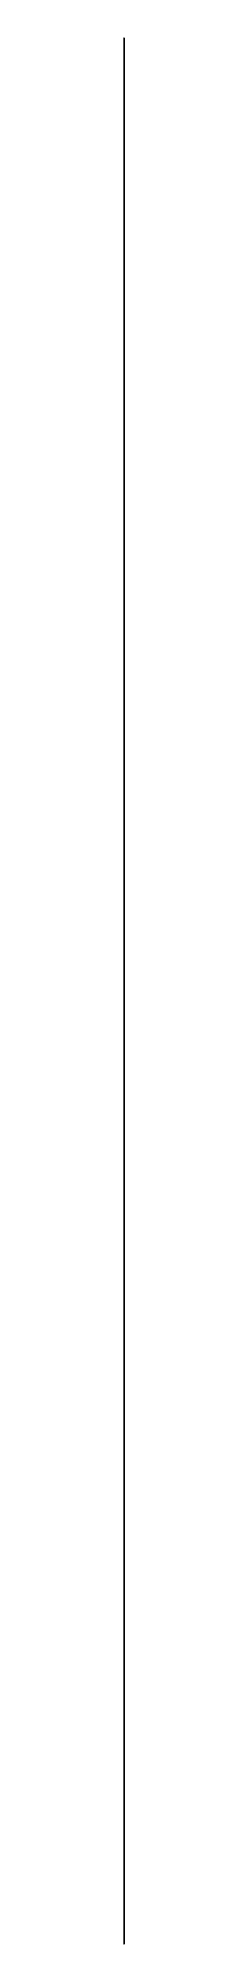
# Model space of a CAD drawing. Header units: metres. Extents: x 1 to 1, y -70 to 732.
import ezdxf

# ---------------------------------------------------------------- set-up
doc = ezdxf.new("R2010")
doc.units = ezdxf.units.M

msp = doc.modelspace()

# ---------------------------------------------------------------- linework, layer by layer
msp.add_lwpolyline([(1, -1.875), (1, -3.125), (1, -5), (1, -7.5), (1, -5.625), (1, -6.875), (1, -8.75), (1, -7.5), (1, -10), (1, -11.25), (1, -12.5), (1, -13.125), (1, -11.875), (1, -11.25), (1, -11.875), (1, -12.5), (1, -10.625), (1, -12.5), (1, -15.625), (1, -15), (1, -16.25), (1, -15.625), (1, -19.375), (1, -16.25), (1, -18.75), (1, -18.75), (1, -16.875), (1, -15), (1, -13.125), (1, -8.75), (1, -5.625), (1, -2.5), (1, 3.75), (1, 0.625), (1, 1.25), (1, 5), (1, 8.75), (1, 8.75), (1, 10.625), (1, 12.5), (1, 14.375), (1, 15.625), (1, 16.875), (1, 16.25), (1, 18.125), (1, 20), (1, 21.875), (1, 22.5), (1, 23.125), (1, 23.75), (1, 26.875), (1, 25), (1, 25), (1, 25.625), (1, 25), (1, 25.625), (1, 24.375), (1, 25.625), (1, 21.875), (1, 16.25), (1, 17.5), (1, 16.875), (1, 15), (1, 12.5), (1, 10), (1, 8.125), (1, 6.25), (1, 5.625), (1, 3.125), (1, 3.75), (1, 2.5), (1, 1.875), (1, 0.625), (1, -0.625), (1, 0), (1, -0.625), (1, -2.5), (1, -1.25), (1, -1.25), (1, 0.625), (1, -1.25), (1, 0), (1, -1.875), (1, -3.125), (1, -5.625), (1, -6.25), (1, -7.5), (1, -9.375), (1, -11.25), (1, -14.375), (1, -17.5), (1, -18.125), (1, -24.375), (1, -22.5), (1, -20.625), (1, -22.5), (1, -18.75), (1, -21.25), (1, -19.375), (1, -16.25), (1, -15.625), (1, -19.375), (1, -18.75), (1, -19.375), (1, -20), (1, -20), (1, -25), (1, -26.25), (1, -24.375), (1, -23.125), (1, -27.5), (1, -26.875), (1, -26.875), (1, -27.5), (1, -24.375), (1, -26.25), (1, -25), (1, -30), (1, -27.5), (1, -30), (1, -27.5), (1, -28.125), (1, -26.875), (1, -25.625), (1, -23.75), (1, -23.125), (1, -24.375), (1, -21.875), (1, -15.625), (1, -13.125), (1, -16.875), (1, -11.875), (1, -11.25), (1, -8.75), (1, -7.5), (1, -1.25), (1, -0.625), (1, 0), (1, 0.625), (1, 4.375), (1, 6.25), (1, 9.375), (1, 9.375), (1, 9.375), (1, 9.375), (1, 8.75), (1, 9.375), (1, 10), (1, 15), (1, 14.375), (1, 13.125), (1, 14.375), (1, 13.75), (1, 13.75), (1, 13.125), (1, 13.125), (1, 12.5), (1, 12.5), (1, 11.25), (1, 10.625), (1, 10.625), (1, 9.375), (1, 7.5), (1, 7.5), (1, 6.25), (1, 6.25), (1, 4.375), (1, 4.375), (1, 3.75), (1, 0.625), (1, 0), (1, -3.125), (1, -6.25), (1, -10), (1, -15), (1, -15.625), (1, -16.875), (1, -17.5), (1, -18.125), (1, -21.875), (1, -18.125), (1, -18.75), (1, -31.25), (1, -32.5), (1, -29.375), (1, -31.25), (1, -28.75), (1, -25.625), (1, -28.125), (1, -31.875), (1, -35.625), (1, -34.375), (1, -29.375), (1, -30), (1, -31.875), (1, -35), (1, -28.75), (1, -25.625), (1, -24.375), (1, -25), (1, -25), (1, -31.875), (1, -36.875), (1, -35), (1, -35), (1, -29.375), (1, -26.25), (1, -30.625), (1, -33.75), (1, -26.25), (1, -29.375), (1, -26.875), (1, -23.125), (1, -22.5), (1, -21.25), (1, -20.625), (1, -23.125), (1, -20.625), (1, -18.125), (1, -15), (1, -13.75), (1, -13.125), (1, -11.875), (1, -11.875), (1, -11.25), (1, -10), (1, -6.875), (1, -5.625), (1, -5), (1, -3.75), (1, -4.375), (1, -3.75), (1, -5), (1, -4.375), (1, -3.75), (1, -4.375), (1, -3.75), (1, -6.25), (1, -4.375), (1, -5.625), (1, -5), (1, -3.75), (1, -0.625), (1, 1.875), (1, 3.125), (1, 4.375), (1, 4.375), (1, 6.25), (1, 6.875), (1, 6.875), (1, 7.5), (1, 7.5), (1, 7.5), (1, 6.875), (1, 6.875), (1, 6.25), (1, 5.625), (1, 5), (1, 3.75), (1, 2.5), (1, 1.25), (1, -2.5), (1, 0.625), (1, -1.25), (1, -1.25), (1, -1.25), (1, 0), (1, -1.25), (1, 0), (1, -3.125), (1, -5), (1, -8.125), (1, -8.75), (1, -6.875), (1, -3.125), (1, -5.625), (1, -5.625), (1, -5), (1, -3.75), (1, -6.875), (1, -3.75), (1, -4.375), (1, -6.25), (1, -10), (1, -6.25), (1, -6.25), (1, -11.875), (1, -6.875), (1, -10), (1, -7.5), (1, -8.125), (1, -6.25), (1, -6.875), (1, -8.75), (1, -14.375), (1, -12.5), (1, -10.625), (1, -8.75), (1, -9.375), (1, -11.25), (1, -13.75), (1, -8.75), (1, -12.5), (1, -11.875), (1, -10), (1, -11.25), (1, -14.375), (1, -10), (1, -13.125), (1, -13.75), (1, -12.5), (1, -15.625), (1, -12.5), (1, -13.125), (1, -12.5), (1, -11.875), (1, -10.625), (1, -8.75), (1, -7.5), (1, -5.625), (1, -5), (1, -3.125), (1, -3.125), (1, -0.625), (1, 0.625), (1, 2.5), (1, 3.75), (1, 5), (1, 5.625), (1, 6.875), (1, 8.125), (1, 9.375), (1, 10), (1, 10), (1, 13.75), (1, 16.25), (1, 16.25), (1, 13.75), (1, 17.5), (1, 18.75), (1, 17.5), (1, 18.125), (1, 17.5), (1, 18.75), (1, 18.75), (1, 15), (1, 16.875), (1, 16.25), (1, 16.25), (1, 14.375), (1, 13.125), (1, 12.5), (1, 10), (1, 8.125), (1, 6.875), (1, 4.375), (1, 2.5), (1, 2.5), (1, -0.625), (1, -0.625), (1, -2.5), (1, -3.125), (1, -5.625), (1, -5.625), (1, -7.5), (1, -6.875), (1, -7.5), (1, -10.625), (1, -13.125), (1, -12.5), (1, -13.75), (1, -16.875), (1, -18.125), (1, -16.875), (1, -17.5), (1, -17.5), (1, -18.75), (1, -20), (1, -18.75), (1, -20.625), (1, -20.625), (1, -25), (1, -23.75), (1, -24.375), (1, -30.625), (1, -27.5), (1, -28.75), (1, -33.125), (1, -33.125), (1, -36.25), (1, -32.5), (1, -43.75), (1, -45), (1, -46.25), (1, -54.375), (1, -45.625), (1, -46.875), (1, -45.625), (1, -44.375), (1, -45), (1, -42.5), (1, -54.375), (1, -53.125), (1, -50), (1, -59.375), (1, -67.5), (1, -62.5), (1, -70), (1, -66.875), (1, -62.5), (1, -56.25), (1, -55), (1, -50), (1, -50), (1, -40), (1, -37.5), (1, -35.625), (1, -26.875), (1, -18.75), (1, -25), (1, -24.375), (1, -21.25), (1, -20), (1, -18.125), (1, -12.5), (1, -8.75), (1, -6.25), (1, -4.375), (1, -2.5), (1, 0.625), (1, 3.125), (1, 4.375), (1, 4.375), (1, 17.5), (1, 17.5), (1, 22.5), (1, 20.625), (1, 20.625), (1, 21.25), (1, 19.375), (1, 18.125), (1, 20), (1, 21.25), (1, 21.25), (1, 21.875), (1, 18.125), (1, 18.75), (1, 16.875), (1, 16.25), (1, 10.625), (1, 8.75), (1, 3.75), (1, -0.625), (1, -4.375), (1, -6.875), (1, -8.75), (1, -13.125), (1, -12.5), (1, -13.75), (1, -19.375), (1, -16.875), (1, -17.5), (1, -21.875), (1, -21.875), (1, -23.125), (1, -25.625), (1, -24.375), (1, -18.75), (1, -21.875), (1, -30.625), (1, -29.375), (1, -27.5), (1, -35.625), (1, -36.25), (1, -38.75), (1, -43.125), (1, -42.5), (1, -44.375), (1, -45.625), (1, -48.75), (1, -49.375), (1, -50), (1, -50.625), (1, -53.125), (1, -54.375), (1, -53.125), (1, -48.75), (1, -51.25), (1, -52.5), (1, -51.25), (1, -50.625), (1, -50.625), (1, -51.25), (1, -52.5), (1, -53.75), (1, -54.375), (1, -56.25), (1, -57.5), (1, -56.875), (1, -56.875), (1, -56.25), (1, -59.375), (1, -62.5), (1, -63.125), (1, -63.75), (1, -64.375), (1, -65.625), (1, -63.125), (1, -58.75), (1, -55), (1, -41.875), (1, -42.5), (1, -36.875), (1, -20.625), (1, -22.5), (1, -18.125), (1, -10.625), (1, -3.75), (1, 0.625), (1, 5), (1, 9.375), (1, 20.625), (1, 16.875), (1, 19.375), (1, 22.5), (1, 26.25), (1, 26.875), (1, 28.125), (1, 28.75), (1, 30.625), (1, 30), (1, 29.375), (1, 30.625), (1, 32.5), (1, 34.375), (1, 33.75), (1, 32.5), (1, 32.5), (1, 32.5), (1, 33.75), (1, 30.625), (1, 30.625), (1, 28.75), (1, 26.875), (1, 26.25), (1, 25.625), (1, 21.25), (1, 18.75), (1, 15), (1, 11.25), (1, 8.75), (1, 6.875), (1, 6.875), (1, 4.375), (1, 3.125), (1, 1.875), (1, 1.25), (1, -0.625), (1, -1.25), (1, -3.125), (1, -5), (1, -5.625), (1, -8.125), (1, -11.25), (1, -11.875), (1, -14.375), (1, -12.5), (1, -15), (1, -15), (1, -23.125), (1, -30), (1, -33.75), (1, -34.375), (1, -29.375), (1, -32.5), (1, -33.125), (1, -31.25), (1, -29.375), (1, -31.25), (1, -39.375), (1, -42.5), (1, -42.5), (1, -41.875), (1, -46.875), (1, -41.25), (1, -43.75), (1, -44.375), (1, -49.375), (1, -48.125), (1, -50), (1, -53.75), (1, -53.125), (1, -53.125), (1, -54.375), (1, -54.375), (1, -53.125), (1, -51.875), (1, -55), (1, -53.125), (1, -51.25), (1, -48.125), (1, -46.25), (1, -45.625), (1, -43.125), (1, -40.625), (1, -36.875), (1, -31.25), (1, -19.375), (1, -21.25), (1, -20.625), (1, -14.375), (1, -8.75), (1, -4.375), (1, 0), (1, 4.375), (1, 7.5), (1, 12.5), (1, 15.625), (1, 16.875), (1, 25), (1, 25.625), (1, 26.25), (1, 27.5), (1, 25), (1, 26.25), (1, 28.125), (1, 30.625), (1, 30.625), (1, 31.25), (1, 36.875), (1, 36.25), (1, 36.25), (1, 38.75), (1, 36.25), (1, 36.875), (1, 35), (1, 34.375), (1, 34.375), (1, 33.75), (1, 33.75), (1, 31.875), (1, 29.375), (1, 28.125), (1, 28.75), (1, 27.5), (1, 26.875), (1, 25.625), (1, 25.625), (1, 24.375), (1, 23.125), (1, 22.5), (1, 20.625), (1, 20), (1, 19.375), (1, 18.125), (1, 18.125), (1, 18.75), (1, 17.5), (1, 17.5), (1, 15.625), (1, 11.875), (1, 10), (1, 8.125), (1, 6.875), (1, 4.375), (1, 3.75), (1, 3.75), (1, 1.875), (1, 3.125), (1, 2.5), (1, 3.125), (1, 3.125), (1, 2.5), (1, 1.875), (1, 1.25), (1, 0), (1, -0.625), (1, -3.75), (1, -8.125), (1, -11.25), (1, -11.875), (1, -13.125), (1, -15.625), (1, -16.875), (1, -18.125), (1, -18.75), (1, -19.375), (1, -20), (1, -20), (1, -22.5), (1, -23.125), (1, -23.75), (1, -23.75), (1, -23.125), (1, -24.375), (1, -24.375), (1, -24.375), (1, -25), (1, -25.625), (1, -22.5), (1, -21.25), (1, -18.75), (1, -16.875), (1, -1.25), (1, -4.375), (1, -1.875), (1, 4.375), (1, 6.875), (1, 8.125), (1, 11.875), (1, 14.375), (1, 20), (1, 21.875), (1, 25), (1, 27.5), (1, 30.625), (1, 29.375), (1, 31.25), (1, 33.125), (1, 36.875), (1, 39.375), (1, 43.125), (1, 39.375), (1, 41.875), (1, 45), (1, 45.625), (1, 49.375), (1, 51.25), (1, 54.375), (1, 55), (1, 55.625), (1, 54.375), (1, 52.5), (1, 53.125), (1, 51.875), (1, 50), (1, 48.75), (1, 46.875), (1, 45), (1, 41.25), (1, 38.125), (1, 33.75), (1, 31.875), (1, 28.75), (1, 25), (1, 23.75), (1, 21.25), (1, 18.125), (1, 16.25), (1, 13.75), (1, 10), (1, 5.625), (1, 5), (1, 3.75), (1, 3.125), (1, 1.25), (1, -3.125), (1, -2.5), (1, -3.125), (1, -5), (1, -4.375), (1, -5.625), (1, -6.25), (1, -8.125), (1, -9.375), (1, -8.75), (1, -8.75), (1, -8.125), (1, -8.125), (1, -9.375), (1, -10), (1, -10.625), (1, -9.375), (1, -6.875), (1, -4.375), (1, 3.125), (1, 6.875), (1, 7.5), (1, 5), (1, 1.25), (1, 0), (1, -0.625), (1, -3.125), (1, -3.75), (1, -4.375), (1, -6.25), (1, -6.875), (1, -8.75), (1, -9.375), (1, -10), (1, -11.25), (1, -11.875), (1, -12.5), (1, -13.125), (1, -14.375), (1, -15), (1, -14.375), (1, -13.75), (1, -11.25), (1, -5), (1, 4.375), (1, 2.5), (1, 8.125), (1, 13.125), (1, 18.75), (1, 20), (1, 24.375), (1, 25.625), (1, 30), (1, 27.5), (1, 31.25), (1, 34.375), (1, 41.875), (1, 38.75), (1, 44.375), (1, 46.25), (1, 49.375), (1, 48.75), (1, 50.625), (1, 50), (1, 51.875), (1, 51.875), (1, 53.125), (1, 53.75), (1, 52.5), (1, 54.375), (1, 53.75), (1, 51.875), (1, 52.5), (1, 50), (1, 51.25), (1, 50.625), (1, 50.625), (1, 49.375), (1, 49.375), (1, 48.75), (1, 47.5), (1, 46.875), (1, 44.375), (1, 44.375), (1, 41.25), (1, 41.25), (1, 41.875), (1, 43.125), (1, 39.375), (1, 40.625), (1, 40), (1, 39.375), (1, 38.75), (1, 38.125), (1, 37.5), (1, 33.75), (1, 35.625), (1, 36.25), (1, 34.375), (1, 35), (1, 31.25), (1, 31.875), (1, 32.5), (1, 33.125), (1, 35), (1, 31.875), (1, 30.625), (1, 30), (1, 30), (1, 30), (1, 29.375), (1, 28.75), (1, 30.625), (1, 29.375), (1, 28.75), (1, 26.875), (1, 27.5), (1, 28.125), (1, 29.375), (1, 28.75), (1, 28.75), (1, 25.625), (1, 23.75), (1, 24.375), (1, 25), (1, 22.5), (1, 23.125), (1, 23.125), (1, 25), (1, 25), (1, 25.625), (1, 26.25), (1, 25.625), (1, 26.25), (1, 25), (1, 21.875), (1, 20.625), (1, 22.5), (1, 20), (1, 20), (1, 21.25), (1, 25), (1, 29.375), (1, 42.5), (1, 45.625), (1, 45), (1, 46.875), (1, 50), (1, 50.625), (1, 52.5), (1, 56.25), (1, 58.75), (1, 63.75), (1, 66.25), (1, 66.875), (1, 69.375), (1, 72.5), (1, 71.25), (1, 76.25), (1, 82.5), (1, 83.125), (1, 86.25), (1, 91.25), (1, 93.75), (1, 91.875), (1, 92.5), (1, 95.625), (1, 94.375), (1, 93.125), (1, 92.5), (1, 95.625), (1, 93.75), (1, 90), (1, 91.875), (1, 90.625), (1, 88.125), (1, 87.5), (1, 80), (1, 73.75), (1, 66.25), (1, 63.125), (1, 60.625), (1, 58.125), (1, 51.25), (1, 51.25), (1, 54.375), (1, 45.625), (1, 43.125), (1, 40), (1, 40.625), (1, 35.625), (1, 35.625), (1, 31.875), (1, 30.625), (1, 30), (1, 28.75), (1, 29.375), (1, 26.875), (1, 25), (1, 23.75), (1, 22.5), (1, 21.25), (1, 18.75), (1, 16.875), (1, 18.125), (1, 16.875), (1, 16.875), (1, 15), (1, 14.375), (1, 13.125), (1, 14.375), (1, 15), (1, 15), (1, 13.75), (1, 12.5), (1, 13.75), (1, 14.375), (1, 12.5), (1, 11.25), (1, 11.875), (1, 12.5), (1, 11.25), (1, 10), (1, 8.75), (1, 10), (1, 8.125), (1, 8.125), (1, 7.5), (1, 6.875), (1, 7.5), (1, 5.625), (1, 5), (1, 5), (1, 6.25), (1, 7.5), (1, 11.25), (1, 16.875), (1, 20), (1, 22.5), (1, 24.375), (1, 28.75), (1, 31.875), (1, 35), (1, 38.75), (1, 39.375), (1, 42.5), (1, 45.625), (1, 45.625), (1, 48.75), (1, 49.375), (1, 51.25), (1, 53.75), (1, 55), (1, 56.25), (1, 59.375), (1, 58.75), (1, 58.75), (1, 62.5), (1, 63.75), (1, 64.375), (1, 66.875), (1, 65), (1, 66.25), (1, 67.5), (1, 68.125), (1, 68.75), (1, 70), (1, 70.625), (1, 70.625), (1, 71.25), (1, 68.75), (1, 68.125), (1, 68.75), (1, 66.875), (1, 66.875), (1, 66.875), (1, 65.625), (1, 66.25), (1, 64.375), (1, 65.625), (1, 64.375), (1, 62.5), (1, 61.875), (1, 60.625), (1, 61.875), (1, 62.5), (1, 65), (1, 65.625), (1, 65), (1, 65), (1, 65), (1, 64.375), (1, 64.375), (1, 64.375), (1, 63.75), (1, 63.75), (1, 62.5), (1, 61.875), (1, 60.625), (1, 60), (1, 59.375), (1, 60), (1, 58.125), (1, 58.75), (1, 59.375), (1, 59.375), (1, 58.125), (1, 58.125), (1, 57.5), (1, 56.875), (1, 58.125), (1, 57.5), (1, 58.75), (1, 58.125), (1, 58.75), (1, 56.875), (1, 55.625), (1, 55), (1, 55.625), (1, 54.375), (1, 53.125), (1, 52.5), (1, 50.625), (1, 51.25), (1, 50.625), (1, 50), (1, 50), (1, 49.375), (1, 48.125), (1, 47.5), (1, 47.5), (1, 46.875), (1, 46.25), (1, 45.625), (1, 45.625), (1, 45.625), (1, 45.625), (1, 45.625), (1, 46.25), (1, 46.875), (1, 47.5), (1, 48.125), (1, 48.75), (1, 49.375), (1, 49.375), (1, 51.25), (1, 53.75), (1, 55), (1, 56.25), (1, 55), (1, 57.5), (1, 60), (1, 62.5), (1, 60.625), (1, 61.25), (1, 64.375), (1, 63.75), (1, 63.75), (1, 63.125), (1, 62.5), (1, 63.125), (1, 62.5), (1, 61.875), (1, 61.25), (1, 61.25), (1, 60), (1, 58.75), (1, 58.75), (1, 58.125), (1, 56.875), (1, 55.625), (1, 55), (1, 53.75), (1, 53.125), (1, 52.5), (1, 51.25), (1, 51.25), (1, 50.625), (1, 50), (1, 48.125), (1, 46.875), (1, 46.25), (1, 44.375), (1, 44.375), (1, 43.75), (1, 43.75), (1, 43.125), (1, 41.25), (1, 40.625), (1, 40.625), (1, 38.125), (1, 39.375), (1, 38.75), (1, 36.875), (1, 36.875), (1, 36.875), (1, 37.5), (1, 33.75), (1, 33.75), (1, 34.375), (1, 32.5), (1, 31.875), (1, 33.125), (1, 33.75), (1, 32.5), (1, 33.75), (1, 34.375), (1, 35.625), (1, 36.25), (1, 36.875), (1, 36.875), (1, 36.25), (1, 36.875), (1, 36.25), (1, 36.875), (1, 36.875), (1, 36.875), (1, 36.25), (1, 36.875), (1, 36.25), (1, 36.25), (1, 36.25), (1, 36.875), (1, 36.25), (1, 36.25), (1, 35.625), (1, 36.875), (1, 38.75), (1, 39.375), (1, 40.625), (1, 41.875), (1, 43.125), (1, 43.125), (1, 44.375), (1, 45.625), (1, 45.625), (1, 46.25), (1, 47.5), (1, 48.125), (1, 49.375), (1, 50.625), (1, 51.875), (1, 52.5), (1, 54.375), (1, 53.125), (1, 53.75), (1, 53.75), (1, 55), (1, 55), (1, 55.625), (1, 56.875), (1, 57.5), (1, 57.5), (1, 57.5), (1, 58.75), (1, 58.125), (1, 58.125), (1, 56.25), (1, 56.25), (1, 56.875), (1, 56.875), (1, 56.25), (1, 55.625), (1, 54.375), (1, 53.75), (1, 53.75), (1, 52.5), (1, 51.875), (1, 51.25), (1, 50), (1, 50), (1, 48.75), (1, 48.125), (1, 46.875), (1, 46.25), (1, 45.625), (1, 45.625), (1, 45), (1, 44.375), (1, 44.375), (1, 43.125), (1, 42.5), (1, 41.25), (1, 40.625), (1, 40), (1, 40), (1, 38.125), (1, 36.875), (1, 36.25), (1, 35.625), (1, 35), (1, 34.375), (1, 33.75), (1, 35), (1, 35.625), (1, 34.375), (1, 34.375), (1, 33.75), (1, 32.5), (1, 29.375), (1, 28.125), (1, 26.25), (1, 25), (1, 24.375), (1, 21.25), (1, 18.75), (1, 21.875), (1, 21.875), (1, 23.125), (1, 25), (1, 23.125), (1, 21.25), (1, 20), (1, 18.125), (1, 16.875), (1, 16.875), (1, 17.5), (1, 19.375), (1, 23.125), (1, 21.875), (1, 21.875), (1, 20.625), (1, 22.5), (1, 21.875), (1, 26.25), (1, 33.75), (1, 76.25), (1, 39.375), (1, 35.625), (1, 36.25), (1, 38.75), (1, 39.375), (1, 45.625), (1, 50.625), (1, 50.625), (1, 51.25), (1, 50), (1, 48.125), (1, 55.625), (1, 55), (1, 56.875), (1, 61.25), (1, 63.125), (1, 65.625), (1, 67.5), (1, 68.75), (1, 71.875), (1, 69.375), (1, 72.5), (1, 75), (1, 76.25), (1, 76.875), (1, 72.5), (1, 75), (1, 74.375), (1, 72.5), (1, 75), (1, 78.75), (1, 75.625), (1, 73.125), (1, 71.875), (1, 71.875), (1, 69.375), (1, 67.5), (1, 64.375), (1, 57.5), (1, 55), (1, 52.5), (1, 48.125), (1, 48.75), (1, 46.25), (1, 44.375), (1, 45.625), (1, 38.125), (1, 36.25), (1, 32.5), (1, 31.875), (1, 30), (1, 30), (1, 28.75), (1, 30.625), (1, 31.25), (1, 28.125), (1, 25), (1, 17.5), (1, 19.375), (1, 21.25), (1, 19.375), (1, 16.875), (1, 19.375), (1, 15.625), (1, 13.125), (1, 3.125), (1, 7.5), (1, 9.375), (1, 9.375), (1, 11.25), (1, 10.625), (1, 9.375), (1, 10), (1, 10), (1, 9.375), (1, 8.125), (1, 5.625), (1, 2.5), (1, -3.75), (1, -2.5), (1, 0.625), (1, -0.625), (1, 1.25), (1, 2.5), (1, -0.625), (1, -2.5), (1, -6.875), (1, -7.5), (1, -5.625), (1, -5), (1, -4.375), (1, -6.875), (1, 5), (1, 5.625), (1, 5), (1, 25.625), (1, 28.75), (1, 18.75), (1, 21.25), (1, 25.625), (1, 30), (1, 32.5), (1, 36.875), (1, 41.875), (1, 46.875), (1, 50), (1, 59.375), (1, 58.125), (1, 61.875), (1, 66.875), (1, 68.125), (1, 70), (1, 70.625), (1, 71.875), (1, 74.375), (1, 74.375), (1, 77.5), (1, 80), (1, 79.375), (1, 80), (1, 79.375), (1, 81.25), (1, 80.625), (1, 81.25), (1, 79.375), (1, 76.875), (1, 78.125), (1, 74.375), (1, 73.125), (1, 71.875), (1, 71.875), (1, 69.375), (1, 68.75), (1, 64.375), (1, 62.5), (1, 61.25), (1, 63.125), (1, 60.625), (1, 60.625), (1, 60), (1, 59.375), (1, 57.5), (1, 55.625), (1, 53.75), (1, 53.75), (1, 53.75), (1, 50.625), (1, 46.25), (1, 43.125), (1, 41.25), (1, 39.375), (1, 33.125), (1, 28.75), (1, 30), (1, 29.375), (1, 28.75), (1, 28.75), (1, 28.125), (1, 31.25), (1, 33.75), (1, 35.625), (1, 35.625), (1, 31.875), (1, 30), (1, 28.75), (1, 26.25), (1, 26.25), (1, 25), (1, 23.75), (1, 24.375), (1, 25.625), (1, 26.25), (1, 25.625), (1, 25), (1, 21.25), (1, 20), (1, 19.375), (1, 21.25), (1, 20.625), (1, 19.375), (1, 19.375), (1, 20.625), (1, 19.375), (1, 18.125), (1, 13.75), (1, 10), (1, 7.5), (1, 7.5), (1, 11.875), (1, 20.625), (1, 19.375), (1, 25.625), (1, 40.625), (1, 39.375), (1, 38.75), (1, 40.625), (1, 43.125), (1, 45), (1, 46.875), (1, 48.125), (1, 51.875), (1, 54.375), (1, 58.125), (1, 60.625), (1, 61.875), (1, 62.5), (1, 67.5), (1, 68.125), (1, 69.375), (1, 69.375), (1, 71.875), (1, 71.25), (1, 73.75), (1, 78.75), (1, 78.75), (1, 80), (1, 81.875), (1, 82.5), (1, 85), (1, 83.75), (1, 85), (1, 83.125), (1, 83.125), (1, 81.875), (1, 81.875), (1, 80), (1, 77.5), (1, 74.375), (1, 72.5), (1, 70), (1, 65.625), (1, 64.375), (1, 61.25), (1, 58.125), (1, 52.5), (1, 46.25), (1, 43.125), (1, 44.375), (1, 42.5), (1, 41.25), (1, 38.125), (1, 35), (1, 30.625), (1, 26.25), (1, 31.25), (1, 30.625), (1, 18.75), (1, 20), (1, 19.375), (1, 20.625), (1, 20.625), (1, 32.5), (1, 9.375), (1, 8.125), (1, 13.125), (1, 16.25), (1, 15.625), (1, 11.25), (1, 15), (1, 15.625), (1, 15), (1, 14.375), (1, 11.25), (1, 11.25), (1, 10), (1, 5), (1, 1.25), (1, -2.5), (1, 0), (1, -1.875), (1, -1.25), (1, -0.625), (1, 1.25), (1, -1.25), (1, -7.5), (1, -4.375), (1, -9.375), (1, -15), (1, -10), (1, -8.75), (1, -11.875), (1, -11.875), (1, -6.25), (1, -3.125), (1, 0), (1, 16.25), (1, 13.75), (1, 13.75), (1, 25), (1, 26.875), (1, 27.5), (1, 31.875), (1, 36.25), (1, 41.875), (1, 46.25), (1, 50.625), (1, 55), (1, 58.125), (1, 59.375), (1, 65), (1, 63.75), (1, 66.875), (1, 68.75), (1, 69.375), (1, 73.125), (1, 75), (1, 76.25), (1, 80.625), (1, 81.25), (1, 81.875), (1, 84.375), (1, 85.625), (1, 85), (1, 85), (1, 85), (1, 86.875), (1, 85), (1, 85), (1, 85), (1, 84.375), (1, 83.125), (1, 83.125), (1, 81.875), (1, 79.375), (1, 76.875), (1, 74.375), (1, 71.25), (1, 67.5), (1, 65), (1, 62.5), (1, 56.875), (1, 54.375), (1, 51.25), (1, 47.5), (1, 45), (1, 40.625), (1, 38.125), (1, 36.875), (1, 38.125), (1, 36.875), (1, 34.375), (1, 30.625), (1, 33.125), (1, 29.375), (1, 33.75), (1, 30), (1, 32.5), (1, 30), (1, 20), (1, 20), (1, 21.875), (1, 18.75), (1, 16.875), (1, 16.25), (1, 18.125), (1, 12.5), (1, 11.25), (1, 7.5), (1, 6.875), (1, 10.625), (1, 7.5), (1, 8.125), (1, 6.25), (1, -0.625), (1, -4.375), (1, -0.625), (1, 0), (1, 1.25), (1, -5.625), (1, -3.75), (1, -3.125), (1, -1.25), (1, -1.875), (1, 1.875), (1, -3.75), (1, -8.75), (1, -13.75), (1, -13.75), (1, -13.125), (1, -11.25), (1, -9.375), (1, -7.5), (1, 1.875), (1, 0.625), (1, 6.25), (1, 13.75), (1, 15.625), (1, 18.75), (1, 26.25), (1, 30.625), (1, 31.875), (1, 41.25), (1, 45), (1, 49.375), (1, 51.875), (1, 55), (1, 58.75), (1, 61.875), (1, 66.875), (1, 68.75), (1, 71.25), (1, 74.375), (1, 80), (1, 86.875), (1, 84.375), (1, 90), (1, 85.625), (1, 91.25), (1, 89.375), (1, 90), (1, 96.875), (1, 97.5), (1, 99.375), (1, 98.125), (1, 98.75), (1, 101.25), (1, 98.125), (1, 100), (1, 99.375), (1, 97.5), (1, 93.75), (1, 92.5), (1, 91.875), (1, 83.75), (1, 81.25), (1, 77.5), (1, 72.5), (1, 68.75), (1, 65.625), (1, 63.125), (1, 62.5), (1, 59.375), (1, 59.375), (1, 214.375), (1, 55), (1, 49.375), (1, 42.5), (1, 40), (1, 39.375), (1, 41.25), (1, 39.375), (1, 37.5), (1, 32.5), (1, 25.625), (1, 22.5), (1, 22.5), (1, 23.125), (1, 20.625), (1, 17.5), (1, 16.875), (1, 20.625), (1, 23.125), (1, 20.625), (1, 16.875), (1, 13.75), (1, 8.75), (1, 5), (1, 3.75), (1, 2.5), (1, 2.5), (1, 3.75), (1, 7.5), (1, 8.75), (1, 7.5), (1, 3.125), (1, 0.625), (1, -1.875), (1, -5), (1, -6.25), (1, -5), (1, -6.25), (1, -4.375), (1, -1.25), (1, 0.625), (1, 1.875), (1, -2.5), (1, -4.375), (1, 4.375), (1, 18.125), (1, 23.125), (1, 14.375), (1, 18.75), (1, 29.375), (1, 34.375), (1, 41.25), (1, 49.375), (1, 57.5), (1, 60.625), (1, 73.125), (1, 76.875), (1, 83.75), (1, 88.125), (1, 94.375), (1, 98.75), (1, 106.25), (1, 108.125), (1, 110), (1, 112.5), (1, 120), (1, 120), (1, 121.875), (1, 125), (1, 128.125), (1, 129.375), (1, 139.375), (1, 136.25), (1, 136.25), (1, 136.875), (1, 136.25), (1, 138.75), (1, 138.125), (1, 138.125), (1, 134.375), (1, 133.75), (1, 131.875), (1, 128.75), (1, 124.375), (1, 119.375), (1, 114.375), (1, 112.5), (1, 113.125), (1, 110), (1, 106.25), (1, 101.25), (1, 98.125), (1, 95.625), (1, 93.125), (1, 87.5), (1, 90), (1, 81.25), (1, 78.125), (1, 74.375), (1, 69.375), (1, 65), (1, 65.625), (1, 63.125), (1, 64.375), (1, 62.5), (1, 64.375), (1, 63.125), (1, 63.75), (1, 58.75), (1, 55), (1, 53.75), (1, 51.875), (1, 52.5), (1, 53.125), (1, 52.5), (1, 51.875), (1, 52.5), (1, 53.125), (1, 52.5), (1, 54.375), (1, 50), (1, 46.875), (1, 46.25), (1, 45.625), (1, 45.625), (1, 43.75), (1, 43.125), (1, 42.5), (1, 39.375), (1, 39.375), (1, 37.5), (1, 37.5), (1, 36.25), (1, 37.5), (1, 33.75), (1, 36.25), (1, 33.75), (1, 35.625), (1, 36.25), (1, 36.25), (1, 40), (1, 45), (1, 56.875), (1, 52.5), (1, 60), (1, 68.125), (1, 74.375), (1, 80), (1, 88.125), (1, 94.375), (1, 101.25), (1, 108.75), (1, 113.75), (1, 118.75), (1, 119.375), (1, 128.125), (1, 131.875), (1, 136.25), (1, 138.75), (1, 145), (1, 146.25), (1, 151.875), (1, 149.375), (1, 152.5), (1, 156.25), (1, 158.75), (1, 161.25), (1, 160), (1, 161.875), (1, 165), (1, 163.125), (1, 164.375), (1, 163.125), (1, 161.25), (1, 160), (1, 156.875), (1, 154.375), (1, 156.25), (1, 153.125), (1, 153.125), (1, 149.375), (1, 142.5), (1, 141.875), (1, 137.5), (1, 130.625), (1, 130), (1, 130.625), (1, 129.375), (1, 124.375), (1, 118.125), (1, 113.125), (1, 108.75), (1, 106.25), (1, 103.75), (1, 95.625), (1, 90.625), (1, 88.125), (1, 86.25), (1, 88.75), (1, 90), (1, 90), (1, 88.125), (1, 86.875), (1, 86.875), (1, 80.625), (1, 72.5), (1, 70), (1, 67.5), (1, 66.875), (1, 67.5), (1, 65.625), (1, 66.25), (1, 68.125), (1, 70.625), (1, 68.75), (1, 70), (1, 67.5), (1, 68.125), (1, 68.75), (1, 67.5), (1, 66.25), (1, 68.125), (1, 68.125), (1, 67.5), (1, 68.75), (1, 68.125), (1, 68.75), (1, 69.375), (1, 69.375), (1, 68.75), (1, 67.5), (1, 66.875), (1, 66.25), (1, 65.625), (1, 65), (1, 68.75), (1, 64.375), (1, 65), (1, 66.875), (1, 69.375), (1, 75), (1, 80.625), (1, 86.25), (1, 90.625), (1, 96.25), (1, 103.75), (1, 106.875), (1, 113.125), (1, 118.125), (1, 125), (1, 127.5), (1, 135.625), (1, 138.75), (1, 142.5), (1, 147.5), (1, 152.5), (1, 157.5), (1, 157.5), (1, 158.75), (1, 160.625), (1, 163.125), (1, 165.625), (1, 166.875), (1, 168.125), (1, 170), (1, 171.25), (1, 169.375), (1, 168.75), (1, 169.375), (1, 172.5), (1, 169.375), (1, 165.625), (1, 165.625), (1, 162.5), (1, 160), (1, 155.625), (1, 153.125), (1, 148.75), (1, 143.75), (1, 137.5), (1, 133.125), (1, 131.25), (1, 125.625), (1, 119.375), (1, 116.875), (1, 116.875), (1, 113.75), (1, 111.875), (1, 109.375), (1, 106.875), (1, 100), (1, 96.875), (1, 93.125), (1, 91.25), (1, 88.125), (1, 90), (1, 80.625), (1, 81.25), (1, 81.875), (1, 83.75), (1, 86.25), (1, 86.875), (1, 85), (1, 83.75), (1, 81.25), (1, 78.125), (1, 76.25), (1, 74.375), (1, 73.75), (1, 74.375), (1, 73.125), (1, 71.25), (1, 71.25), (1, 70), (1, 71.25), (1, 69.375), (1, 66.25), (1, 57.5), (1, 61.875), (1, 60), (1, 55.625), (1, 55.625), (1, 56.875), (1, 54.375), (1, 54.375), (1, 55), (1, 53.75), (1, 46.25), (1, 48.125), (1, 49.375), (1, 43.125), (1, 40.625), (1, 46.25), (1, 48.75), (1, 57.5), (1, 60), (1, 68.125), (1, 75.625), (1, 81.875), (1, 89.375), (1, 95.625), (1, 102.5), (1, 110), (1, 115), (1, 118.75), (1, 124.375), (1, 127.5), (1, 133.75), (1, 137.5), (1, 140.625), (1, 142.5), (1, 147.5), (1, 149.375), (1, 153.75), (1, 156.25), (1, 159.375), (1, 160.625), (1, 160.625), (1, 163.125), (1, 165), (1, 165), (1, 166.25), (1, 172.5), (1, 171.875), (1, 169.375), (1, 165.625), (1, 167.5), (1, 165.625), (1, 163.75), (1, 163.125), (1, 160.625), (1, 159.375), (1, 154.375), (1, 150.625), (1, 149.375), (1, 141.25), (1, 136.25), (1, 132.5), (1, 131.875), (1, 123.75), (1, 118.125), (1, 116.25), (1, 111.875), (1, 113.75), (1, 110), (1, 112.5), (1, 110.625), (1, 107.5), (1, 108.125), (1, 106.875), (1, 106.875), (1, 103.75), (1, 104.375), (1, 103.125), (1, 100.625), (1, 95.625), (1, 90), (1, 91.25), (1, 87.5), (1, 86.875), (1, 84.375), (1, 83.125), (1, 81.875), (1, 79.375), (1, 82.5), (1, 81.875), (1, 76.875), (1, 80), (1, 78.125), (1, 78.125), (1, 77.5), (1, 76.875), (1, 77.5), (1, 76.25), (1, 73.125), (1, 71.875), (1, 70.625), (1, 68.75), (1, 67.5), (1, 67.5), (1, 67.5), (1, 66.25), (1, 66.875), (1, 67.5), (1, 68.125), (1, 70), (1, 68.75), (1, 67.5), (1, 67.5), (1, 70), (1, 71.25), (1, 76.875), (1, 81.875), (1, 86.875), (1, 93.75), (1, 103.125), (1, 108.75), (1, 111.875), (1, 116.25), (1, 124.375), (1, 135.625), (1, 138.125), (1, 138.125), (1, 141.25), (1, 142.5), (1, 146.875), (1, 147.5), (1, 150), (1, 152.5), (1, 157.5), (1, 160), (1, 161.875), (1, 164.375), (1, 169.375), (1, 166.875), (1, 167.5), (1, 169.375), (1, 166.25), (1, 165.625), (1, 165.625), (1, 162.5), (1, 164.375), (1, 161.875), (1, 161.875), (1, 161.875), (1, 158.125), (1, 156.25), (1, 156.25), (1, 156.875), (1, 154.375), (1, 151.25), (1, 146.25), (1, 142.5), (1, 140.625), (1, 138.125), (1, 134.375), (1, 130.625), (1, 126.875), (1, 124.375), (1, 121.875), (1, 120), (1, 120), (1, 117.5), (1, 112.5), (1, 111.875), (1, 110), (1, 105.625), (1, 103.125), (1, 102.5), (1, 103.75), (1, 101.875), (1, 100), (1, 99.375), (1, 95.625), (1, 92.5), (1, 92.5), (1, 88.125), (1, 88.125), (1, 90.625), (1, 90), (1, 88.125), (1, 86.25), (1, 85.625), (1, 86.875), (1, 86.25), (1, 85.625), (1, 83.125), (1, 83.125), (1, 83.75), (1, 83.125), (1, 82.5), (1, 85), (1, 84.375), (1, 85), (1, 85), (1, 88.75), (1, 90), (1, 91.25), (1, 91.875), (1, 91.25), (1, 90.625), (1, 92.5), (1, 92.5), (1, 94.375), (1, 96.875), (1, 99.375), (1, 99.375), (1, 99.375), (1, 103.75), (1, 105), (1, 115.625), (1, 120), (1, 123.75), (1, 128.75), (1, 131.875), (1, 136.25), (1, 136.25), (1, 140.625), (1, 141.875), (1, 153.125), (1, 157.5), (1, 158.125), (1, 160.625), (1, 158.75), (1, 160), (1, 156.875), (1, 158.125), (1, 160.625), (1, 159.375), (1, 156.875), (1, 153.75), (1, 151.875), (1, 151.875), (1, 151.875), (1, 152.5), (1, 155.625), (1, 154.375), (1, 155.625), (1, 155), (1, 149.375), (1, 138.75), (1, 116.875), (1, 114.375), (1, 113.75), (1, 111.875), (1, 108.75), (1, 106.875), (1, 105), (1, 104.375), (1, 101.875), (1, 99.375), (1, 99.375), (1, 99.375), (1, 96.25), (1, 94.375), (1, 94.375), (1, 92.5), (1, 91.875), (1, 89.375), (1, 86.875), (1, 90.625), (1, 91.25), (1, 91.875), (1, 96.875), (1, 101.875), (1, 100), (1, 98.125), (1, 96.25), (1, 96.25), (1, 93.75), (1, 91.25), (1, 89.375), (1, 88.75), (1, 85), (1, 85), (1, 82.5), (1, 76.875), (1, 76.875), (1, 76.875), (1, 76.25), (1, 76.25), (1, 75.625), (1, 71.875), (1, 68.125), (1, 68.75), (1, 71.25), (1, 70.625), (1, 70.625), (1, 63.75), (1, 66.875), (1, 68.75), (1, 66.25), (1, 60.625), (1, 57.5), (1, 58.125), (1, 58.75), (1, 59.375), (1, 56.875), (1, 54.375), (1, 53.125), (1, 55), (1, 53.75), (1, 51.25), (1, 51.875), (1, 55), (1, 60), (1, 66.875), (1, 71.875), (1, 75.625), (1, 78.125), (1, 81.25), (1, 83.75), (1, 85.625), (1, 88.75), (1, 90.625), (1, 93.125), (1, 95), (1, 96.875), (1, 98.125), (1, 99.375), (1, 101.875), (1, 101.25), (1, 103.75), (1, 104.375), (1, 106.875), (1, 107.5), (1, 110), (1, 111.875), (1, 112.5), (1, 115.625), (1, 115.625), (1, 116.875), (1, 116.875), (1, 116.875), (1, 120), (1, 120.625), (1, 120.625), (1, 119.375), (1, 117.5), (1, 116.875), (1, 115.625), (1, 114.375), (1, 113.125), (1, 115), (1, 111.875), (1, 114.375), (1, 112.5), (1, 108.75), (1, 109.375), (1, 106.875), (1, 106.875), (1, 106.25), (1, 105), (1, 104.375), (1, 95), (1, 93.125), (1, 92.5), (1, 93.125), (1, 93.75), (1, 91.875), (1, 91.875), (1, 89.375), (1, 88.75), (1, 86.25), (1, 85.625), (1, 83.75), (1, 82.5), (1, 80.625), (1, 78.75), (1, 78.75), (1, 77.5), (1, 76.875), (1, 76.25), (1, 76.875), (1, 76.875), (1, 76.875), (1, 76.25), (1, 74.375), (1, 74.375), (1, 72.5), (1, 73.125), (1, 72.5), (1, 68.75), (1, 68.75), (1, 71.25), (1, 68.75), (1, 68.75), (1, 67.5), (1, 65), (1, 65), (1, 64.375), (1, 62.5), (1, 61.25), (1, 62.5), (1, 62.5), (1, 63.125), (1, 63.125), (1, 65), (1, 67.5), (1, 69.375), (1, 70.625), (1, 73.75), (1, 76.875), (1, 78.75), (1, 84.375), (1, 90), (1, 94.375), (1, 96.25), (1, 99.375), (1, 101.25), (1, 105), (1, 108.75), (1, 113.125), (1, 116.875), (1, 121.25), (1, 120.625), (1, 126.875), (1, 126.875), (1, 135), (1, 135.625), (1, 135), (1, 138.75), (1, 141.25), (1, 143.125), (1, 145.625), (1, 148.75), (1, 150), (1, 148.125), (1, 141.875), (1, 144.375), (1, 148.125), (1, 146.25), (1, 143.125), (1, 146.875), (1, 143.125), (1, 141.875), (1, 138.75), (1, 138.125), (1, 135.625), (1, 135.625), (1, 133.75), (1, 129.375), (1, 130), (1, 128.125), (1, 126.875), (1, 122.5), (1, 126.25), (1, 123.125), (1, 120.625), (1, 119.375), (1, 115.625), (1, 111.875), (1, 110.625), (1, 109.375), (1, 110.625), (1, 115.625), (1, 119.375), (1, 116.875), (1, 115), (1, 115), (1, 112.5), (1, 109.375), (1, 109.375), (1, 106.875), (1, 105.625), (1, 105), (1, 105), (1, 100), (1, 99.375), (1, 98.75), (1, 98.75), (1, 98.75), (1, 98.125), (1, 98.75), (1, 98.75), (1, 99.375), (1, 98.75), (1, 99.375), (1, 99.375), (1, 100.625), (1, 101.25), (1, 100.625), (1, 100.625), (1, 101.25), (1, 101.25), (1, 100.625), (1, 100.625), (1, 100.625), (1, 100.625), (1, 101.25), (1, 101.25), (1, 101.25), (1, 101.25), (1, 101.875), (1, 101.875), (1, 102.5), (1, 103.125), (1, 102.5), (1, 103.125), (1, 103.75), (1, 104.375), (1, 105.625), (1, 107.5), (1, 108.75), (1, 110), (1, 114.375), (1, 115), (1, 118.125), (1, 116.875), (1, 116.875), (1, 118.125), (1, 122.5), (1, 124.375), (1, 118.75), (1, 108.75), (1, 102.5), (1, 99.375), (1, 96.875), (1, 98.125), (1, 98.75), (1, 98.125), (1, 98.75), (1, 99.375), (1, 98.75), (1, 100), (1, 101.875), (1, 99.375), (1, 99.375), (1, 97.5), (1, 97.5), (1, 96.875), (1, 95), (1, 96.25), (1, 96.875), (1, 94.375), (1, 95), (1, 94.375), (1, 91.875), (1, 91.875), (1, 90.625), (1, 91.25), (1, 89.375), (1, 88.125), (1, 89.375), (1, 85.625), (1, 85.625), (1, 83.75), (1, 81.25), (1, 77.5), (1, 77.5), (1, 77.5), (1, 75), (1, 75), (1, 73.75), (1, 69.375), (1, 67.5), (1, 67.5), (1, 66.875), (1, 65), (1, 65.625), (1, 63.75), (1, 65), (1, 65), (1, 64.375), (1, 64.375), (1, 63.75), (1, 62.5), (1, 61.25), (1, 58.125), (1, 55.625), (1, 53.75), (1, 53.75), (1, 55), (1, 54.375), (1, 55), (1, 52.5), (1, 50), (1, 52.5), (1, 47.5), (1, 47.5), (1, 50.625), (1, 49.375), (1, 51.875), (1, 51.875), (1, 52.5), (1, 50.625), (1, 48.75), (1, 46.875), (1, 48.75), (1, 47.5), (1, 48.75), (1, 49.375), (1, 52.5), (1, 58.75), (1, 66.875), (1, 69.375), (1, 73.125), (1, 75), (1, 75.625), (1, 75), (1, 74.375), (1, 74.375), (1, 76.25), (1, 77.5), (1, 78.75), (1, 78.125), (1, 77.5), (1, 78.125), (1, 80), (1, 80.625), (1, 81.25), (1, 81.875), (1, 83.125), (1, 83.75), (1, 84.375), (1, 85), (1, 86.25), (1, 87.5), (1, 88.125), (1, 88.125), (1, 88.75), (1, 88.125), (1, 89.375), (1, 88.75), (1, 88.75), (1, 88.75), (1, 89.375), (1, 90), (1, 90.625), (1, 91.25), (1, 91.875), (1, 92.5), (1, 91.875), (1, 91.25), (1, 92.5), (1, 89.375), (1, 83.75), (1, 76.875), (1, 72.5), (1, 73.125), (1, 70.625), (1, 68.75), (1, 68.75), (1, 69.375), (1, 68.125), (1, 67.5), (1, 66.875), (1, 63.75), (1, 61.25), (1, 58.125), (1, 56.25), (1, 54.375), (1, 54.375), (1, 53.125), (1, 52.5), (1, 51.25), (1, 49.375), (1, 49.375), (1, 48.75), (1, 46.25), (1, 47.5), (1, 48.125), (1, 48.75), (1, 48.125), (1, 48.75), (1, 47.5), (1, 48.75), (1, 47.5), (1, 47.5), (1, 48.75), (1, 47.5), (1, 46.875), (1, 49.375), (1, 48.125), (1, 48.75), (1, 48.125), (1, 49.375), (1, 49.375), (1, 48.75), (1, 50), (1, 49.375), (1, 49.375), (1, 48.125), (1, 48.75), (1, 48.75), (1, 48.75), (1, 48.75), (1, 49.375), (1, 50), (1, 51.25), (1, 51.25), (1, 51.875), (1, 53.125), (1, 54.375), (1, 56.875), (1, 58.75), (1, 60.625), (1, 63.75), (1, 65.625), (1, 69.375), (1, 69.375), (1, 71.25), (1, 72.5), (1, 74.375), (1, 72.5), (1, 73.125), (1, 73.75), (1, 73.75), (1, 74.375), (1, 75.625), (1, 76.25), (1, 76.25), (1, 77.5), (1, 77.5), (1, 76.875), (1, 75), (1, 72.5), (1, 73.75), (1, 73.125), (1, 73.75), (1, 74.375), (1, 73.75), (1, 73.75), (1, 73.125), (1, 73.125), (1, 71.875), (1, 72.5), (1, 70.625), (1, 69.375), (1, 70), (1, 69.375), (1, 69.375), (1, 69.375), (1, 68.125), (1, 68.125), (1, 66.875), (1, 67.5), (1, 66.25), (1, 66.875), (1, 64.375), (1, 65), (1, 65), (1, 64.375), (1, 62.5), (1, 61.875), (1, 61.25), (1, 60), (1, 60.625), (1, 60), (1, 59.375), (1, 61.25), (1, 61.25), (1, 60), (1, 58.75), (1, 59.375), (1, 58.75), (1, 58.125), (1, 58.75), (1, 56.25), (1, 54.375), (1, 55.625), (1, 55), (1, 55.625), (1, 56.25), (1, 55), (1, 54.375), (1, 53.75), (1, 55.625), (1, 54.375), (1, 55), (1, 51.25), (1, 51.25), (1, 51.875), (1, 49.375), (1, 49.375), (1, 48.75), (1, 50.625), (1, 50.625), (1, 49.375), (1, 49.375), (1, 48.75), (1, 48.125), (1, 48.125), (1, 45.625), (1, 46.25), (1, 47.5), (1, 49.375), (1, 48.75), (1, 52.5), (1, 51.25), (1, 52.5), (1, 55), (1, 56.875), (1, 61.875), (1, 63.125), (1, 62.5), (1, 65), (1, 66.875), (1, 65.625), (1, 66.25), (1, 68.125), (1, 73.125), (1, 72.5), (1, 71.875), (1, 70.625), (1, 72.5), (1, 75), (1, 76.875), (1, 78.125), (1, 78.125), (1, 79.375), (1, 80), (1, 77.5), (1, 78.125), (1, 76.875), (1, 77.5), (1, 76.875), (1, 75.625), (1, 75.625), (1, 76.25), (1, 76.875), (1, 76.875), (1, 76.875), (1, 75), (1, 73.125), (1, 70.625), (1, 70), (1, 68.125), (1, 66.875), (1, 63.75), (1, 63.125), (1, 62.5), (1, 61.875), (1, 60), (1, 57.5), (1, 56.25), (1, 54.375), (1, 53.125), (1, 52.5), (1, 51.875), (1, 52.5), (1, 51.25), (1, 48.125), (1, 45.625), (1, 41.875), (1, 40.625), (1, 37.5), (1, 36.25), (1, 35), (1, 33.75), (1, 32.5), (1, 30.625), (1, 30), (1, 30), (1, 30), (1, 30.625), (1, 30.625), (1, 31.25), (1, 31.875), (1, 31.875), (1, 30.625), (1, 28.75), (1, 28.125), (1, 26.875), (1, 25.625), (1, 25.625), (1, 23.125), (1, 23.125), (1, 24.375), (1, 23.75), (1, 23.75), (1, 21.875), (1, 25.625), (1, 23.125), (1, 22.5), (1, 22.5), (1, 22.5), (1, 21.875), (1, 21.875), (1, 25), (1, 25.625), (1, 28.125), (1, 30), (1, 31.875), (1, 33.75), (1, 36.875), (1, 40), (1, 40.625), (1, 41.25), (1, 43.75), (1, 53.125), (1, 48.75), (1, 48.75), (1, 52.5), (1, 56.25), (1, 64.375), (1, 61.875), (1, 61.875), (1, 63.75), (1, 64.375), (1, 59.375), (1, 56.875), (1, 62.5), (1, 65.625), (1, 66.875), (1, 66.875), (1, 60), (1, 61.875), (1, 61.25), (1, 59.375), (1, 56.25), (1, 56.875), (1, 53.75), (1, 53.125), (1, 50.625), (1, 48.125), (1, 44.375), (1, 42.5), (1, 41.875), (1, 40.625), (1, 43.125), (1, 40), (1, 36.25), (1, 33.125), (1, 31.25), (1, 27.5), (1, 26.25), (1, 23.75), (1, 23.125), (1, 21.875), (1, 19.375), (1, 19.375), (1, 17.5), (1, 16.25), (1, 14.375), (1, 13.75), (1, 13.125), (1, 13.75), (1, 11.25), (1, 9.375), (1, 10), (1, 8.75), (1, 9.375), (1, 8.75), (1, 6.25), (1, 6.25), (1, 4.375), (1, 2.5), (1, 3.75), (1, 3.125), (1, 1.875), (1, 2.5), (1, 0.625), (1, 0), (1, -0.625), (1, -1.25), (1, 0.625), (1, -1.875), (1, -0.625), (1, -3.125), (1, -3.125), (1, -3.125), (1, -5.625), (1, -5.625), (1, -5), (1, -5), (1, -6.875), (1, -10), (1, -9.375), (1, -10), (1, -8.75), (1, -5), (1, -7.5), (1, -9.375), (1, -8.125), (1, -6.875), (1, -6.875), (1, -3.125), (1, -0.625), (1, 3.75), (1, 7.5), (1, 10), (1, 12.5), (1, 15), (1, 20.625), (1, 20.625), (1, 24.375), (1, 27.5), (1, 30.625), (1, 34.375), (1, 33.75), (1, 38.125), (1, 72.5), (1, 44.375), (1, 42.5), (1, 40), (1, 43.75), (1, 45.625), (1, 48.75), (1, 51.25), (1, 51.25), (1, 50), (1, 52.5), (1, 53.75), (1, 56.875), (1, 55), (1, 54.375), (1, 58.125), (1, 58.75), (1, 60.625), (1, 61.875), (1, 58.75), (1, 61.25), (1, 60), (1, 60.625), (1, 58.75), (1, 59.375), (1, 56.875), (1, 55), (1, 53.125), (1, 50.625), (1, 48.125), (1, 45.625), (1, 43.75), (1, 41.25), (1, 36.25), (1, 36.875), (1, 36.25), (1, 32.5), (1, 24.375), (1, 29.375), (1, 25), (1, 18.125), (1, 20), (1, 16.875), (1, 22.5), (1, 18.125), (1, 15), (1, 15), (1, 8.75), (1, 12.5), (1, 8.75), (1, 9.375), (1, 6.25), (1, 5), (1, 6.25), (1, 4.375), (1, 4.375), (1, 5.625), (1, 9.375), (1, 3.125), (1, 3.125), (1, -1.25), (1, -5), (1, -2.5), (1, -3.75), (1, -3.125), (1, -2.5), (1, -3.75), (1, -8.75), (1, -8.125), (1, -8.125), (1, -5.625), (1, -8.125), (1, -8.75), (1, -9.375), (1, -12.5), (1, -20), (1, -19.375), (1, -19.375), (1, -19.375), (1, -16.25), (1, -13.125), (1, -11.25), (1, -6.875), (1, -3.125), (1, 3.125), (1, 6.875), (1, 10.625), (1, 17.5), (1, 24.375), (1, 31.25), (1, 35), (1, 38.75), (1, 45.625), (1, 50.625), (1, 56.875), (1, 60), (1, 65), (1, 84.375), (1, 71.25), (1, 73.125), (1, 74.375), (1, 78.75), (1, 76.25), (1, 79.375), (1, 82.5), (1, 82.5), (1, 85), (1, 85), (1, 86.25), (1, 87.5), (1, 88.125), (1, 86.875), (1, 88.75), (1, 89.375), (1, 87.5), (1, 87.5), (1, 88.125), (1, 86.875), (1, 86.875), (1, 85.625), (1, 86.25), (1, 84.375), (1, 81.875), (1, 80.625), (1, 75.625), (1, 73.125), (1, 70.625), (1, 68.75), (1, 65.625), (1, 61.875), (1, 56.875), (1, 54.375), (1, 51.25), (1, 45), (1, 41.25), (1, 41.875), (1, 46.25), (1, 47.5), (1, 45), (1, 38.75), (1, 35), (1, 35), (1, 30.625), (1, 28.125), (1, 24.375), (1, 24.375), (1, 23.125), (1, 23.125), (1, 22.5), (1, 20.625), (1, 18.75), (1, 17.5), (1, 18.125), (1, 17.5), (1, 16.875), (1, 15.625), (1, 14.375), (1, 8.125), (1, 8.75), (1, 8.75), (1, 6.875), (1, 6.875), (1, 6.25), (1, 7.5), (1, 7.5), (1, 8.125), (1, 8.125), (1, 6.875), (1, 3.125), (1, 1.875), (1, -1.25), (1, -0.625), (1, -3.125), (1, -3.125), (1, -2.5), (1, -0.625), (1, 1.25), (1, 2.5), (1, 5), (1, 10.625), (1, 19.375), (1, 26.25), (1, 31.875), (1, 38.125), (1, 45), (1, 51.875), (1, 58.125), (1, 63.75), (1, 67.5), (1, 73.75), (1, 116.25), (1, 114.375), (1, 116.875), (1, 114.375), (1, 114.375), (1, 110), (1, 108.75), (1, 105.625), (1, 104.375), (1, 103.125), (1, 95), (1, 90.625), (1, 87.5), (1, 85), (1, 81.875), (1, 72.5), (1, 71.875), (1, 69.375), (1, 67.5), (1, 65), (1, 58.125), (1, 55), (1, 51.25), (1, 48.75), (1, 68.125), (1, 48.125), (1, 47.5), (1, 46.25), (1, 46.875), (1, 44.375), (1, 43.75), (1, 43.75), (1, 42.5), (1, 41.25), (1, 40.625), (1, 40.625), (1, 39.375), (1, 38.75), (1, 36.875), (1, 36.875), (1, 36.25), (1, 35), (1, 31.25), (1, 31.25), (1, 31.875), (1, 33.125), (1, 32.5), (1, 31.875), (1, 30), (1, 25.625), (1, 28.75), (1, 28.75), (1, 31.25), (1, 35), (1, 41.25), (1, 49.375), (1, 55.625), (1, 61.25), (1, 68.125), (1, 71.25), (1, 74.375), (1, 79.375), (1, 84.375), (1, 88.75), (1, 91.875), (1, 95.625), (1, 99.375), (1, 103.75), (1, 110.625), (1, 113.75), (1, 116.25), (1, 121.875), (1, 121.875), (1, 124.375), (1, 137.5), (1, 129.375), (1, 128.75), (1, 131.25), (1, 133.125), (1, 135), (1, 135), (1, 136.875), (1, 138.75), (1, 138.125), (1, 138.75), (1, 140.625), (1, 139.375), (1, 137.5), (1, 136.875), (1, 135.625), (1, 135.625), (1, 130.625), (1, 128.125), (1, 124.375), (1, 120.625), (1, 115.625), (1, 111.875), (1, 110), (1, 105), (1, 100.625), (1, 96.25), (1, 95), (1, 92.5), (1, 90), (1, 90.625), (1, 87.5), (1, 86.875), (1, 86.25), (1, 84.375), (1, 80), (1, 76.875), (1, 75), (1, 72.5), (1, 71.875), (1, 69.375), (1, 69.375), (1, 68.75), (1, 66.875), (1, 66.25), (1, 66.25), (1, 66.875), (1, 66.25), (1, 65), (1, 62.5), (1, 61.25), (1, 60), (1, 59.375), (1, 58.125), (1, 55.625), (1, 55.625), (1, 55.625), (1, 56.25), (1, 55.625), (1, 55), (1, 54.375), (1, 53.125), (1, 53.75), (1, 52.5), (1, 51.875), (1, 50.625), (1, 48.75), (1, 48.125), (1, 47.5), (1, 48.75), (1, 48.75), (1, 48.125), (1, 50.625), (1, 54.375), (1, 56.25), (1, 59.375), (1, 64.375), (1, 68.75), (1, 75), (1, 81.25), (1, 85.625), (1, 88.75), (1, 91.875), (1, 97.5), (1, 98.125), (1, 97.5), (1, 98.75), (1, 105.625), (1, 105.625), (1, 110), (1, 116.25), (1, 116.875), (1, 120.625), (1, 120.625), (1, 124.375), (1, 128.75), (1, 129.375), (1, 130), (1, 132.5), (1, 135.625), (1, 134.375), (1, 133.125), (1, 133.125), (1, 134.375), (1, 133.75), (1, 130.625), (1, 128.75), (1, 126.875), (1, 125.625), (1, 124.375), (1, 122.5), (1, 122.5), (1, 120.625), (1, 119.375), (1, 118.75), (1, 117.5), (1, 115), (1, 113.75), (1, 112.5), (1, 111.25), (1, 108.75), (1, 106.875), (1, 105), (1, 103.125), (1, 101.875), (1, 101.25), (1, 98.75), (1, 97.5), (1, 94.375), (1, 93.125), (1, 90), (1, 89.375), (1, 88.75), (1, 87.5), (1, 87.5), (1, 86.25), (1, 84.375), (1, 83.125), (1, 81.875), (1, 80.625), (1, 78.75), (1, 78.75), (1, 78.125), (1, 78.125), (1, 76.875), (1, 76.875), (1, 76.875), (1, 76.25), (1, 76.875), (1, 77.5), (1, 77.5), (1, 76.875), (1, 76.25), (1, 75.625), (1, 76.25), (1, 76.25), (1, 75.625), (1, 76.875), (1, 77.5), (1, 77.5), (1, 76.875), (1, 77.5), (1, 78.125), (1, 78.75), (1, 81.875), (1, 81.875), (1, 84.375), (1, 84.375), (1, 85), (1, 86.25), (1, 86.25), (1, 88.125), (1, 89.375), (1, 90), (1, 90.625), (1, 90.625), (1, 90.625), (1, 91.875), (1, 92.5), (1, 93.75), (1, 93.75), (1, 93.75), (1, 95), (1, 95.625), (1, 97.5), (1, 98.75), (1, 105), (1, 112.5), (1, 115), (1, 120.625), (1, 123.125), (1, 135.625), (1, 138.75), (1, 133.75), (1, 136.25), (1, 141.25), (1, 143.125), (1, 145), (1, 147.5), (1, 145.625), (1, 145), (1, 145), (1, 145), (1, 143.125), (1, 141.875), (1, 143.75), (1, 143.75), (1, 146.25), (1, 144.375), (1, 142.5), (1, 141.875), (1, 141.25), (1, 134.375), (1, 128.125), (1, 123.75), (1, 121.25), (1, 117.5), (1, 114.375), (1, 112.5), (1, 109.375), (1, 106.25), (1, 105), (1, 104.375), (1, 103.125), (1, 102.5), (1, 100), (1, 98.75), (1, 96.25), (1, 93.75), (1, 95), (1, 89.375), (1, 90), (1, 90.625), (1, 90), (1, 90), (1, 88.125), (1, 87.5), (1, 88.125), (1, 85.625), (1, 85.625), (1, 85), (1, 82.5), (1, 82.5), (1, 81.875), (1, 81.875), (1, 81.25), (1, 78.125), (1, 78.125), (1, 76.875), (1, 75), (1, 74.375), (1, 73.75), (1, 71.25), (1, 73.125), (1, 71.875), (1, 71.875), (1, 68.75), (1, 68.125), (1, 68.75), (1, 69.375), (1, 70), (1, 70.625), (1, 71.25), (1, 71.25), (1, 71.875), (1, 71.875), (1, 70), (1, 71.875), (1, 72.5), (1, 71.875), (1, 73.125), (1, 76.25), (1, 81.875), (1, 86.875), (1, 88.125), (1, 95), (1, 101.25), (1, 101.875), (1, 105), (1, 106.875), (1, 113.125), (1, 115.625), (1, 116.875), (1, 118.75), (1, 119.375), (1, 120), (1, 121.875), (1, 122.5), (1, 125.625), (1, 127.5), (1, 125), (1, 124.375), (1, 123.125), (1, 123.125), (1, 124.375), (1, 128.75), (1, 127.5), (1, 134.375), (1, 135.625), (1, 140), (1, 139.375), (1, 136.875), (1, 134.375), (1, 138.125), (1, 138.75), (1, 140.625), (1, 138.75), (1, 136.875), (1, 136.875), (1, 134.375), (1, 129.375), (1, 126.875), (1, 125.625), (1, 123.75), (1, 119.375), (1, 116.875), (1, 115), (1, 113.125), (1, 112.5), (1, 111.875), (1, 108.75), (1, 105.625), (1, 105.625), (1, 103.75), (1, 103.125), (1, 103.125), (1, 100), (1, 105.625), (1, 102.5), (1, 101.25), (1, 100.625), (1, 102.5), (1, 102.5), (1, 100.625), (1, 99.375), (1, 99.375), (1, 98.75), (1, 96.25), (1, 96.25), (1, 96.875), (1, 96.25), (1, 95.625), (1, 95), (1, 95.625), (1, 95.625), (1, 95), (1, 96.25), (1, 94.375), (1, 95.625), (1, 95), (1, 94.375), (1, 93.75), (1, 94.375), (1, 93.75), (1, 95), (1, 93.75), (1, 91.875), (1, 731.875), (1, 90.625), (1, 90.625), (1, 90.625), (1, 90), (1, 90), (1, 92.5), (1, 94.375), (1, 96.25), (1, 96.25), (1, 100), (1, 103.125), (1, 105.625), (1, 108.75), (1, 111.875), (1, 113.125), (1, 115), (1, 120), (1, 123.75), (1, 125), (1, 130), (1, 132.5), (1, 134.375), (1, 137.5), (1, 144.375), (1, 145.625), (1, 143.125), (1, 151.25), (1, 148.75), (1, 149.375), (1, 150), (1, 156.25), (1, 159.375), (1, 159.375), (1, 161.25), (1, 158.75), (1, 161.875), (1, 161.875), (1, 158.125), (1, 163.125), (1, 158.75), (1, 158.125), (1, 151.875), (1, 146.25), (1, 145), (1, 151.875), (1, 153.125), (1, 153.125), (1, 150.625), (1, 149.375), (1, 144.375), (1, 139.375), (1, 133.75), (1, 130), (1, 126.875), (1, 124.375), (1, 122.5), (1, 121.25), (1, 120.625), (1, 119.375), (1, 117.5), (1, 117.5), (1, 117.5), (1, 110.625), (1, 112.5), (1, 111.875), (1, 109.375), (1, 108.125), (1, 106.875), (1, 104.375), (1, 100), (1, 96.875), (1, 100), (1, 98.125), (1, 98.125), (1, 95.625), (1, 91.25), (1, 89.375), (1, 83.75), (1, 81.25), (1, 82.5), (1, 80.625), (1, 78.75), (1, 75), (1, 75), (1, 75), (1, 75.625), (1, 76.875), (1, 79.375), (1, 78.125), (1, 76.25), (1, 73.75), (1, 73.125), (1, 73.125), (1, 74.375), (1, 72.5), (1, 72.5), (1, 67.5), (1, 70.625), (1, 67.5), (1, 68.75), (1, 66.875), (1, 68.75), (1, 69.375), (1, 72.5), (1, 78.125), (1, 83.125), (1, 86.25), (1, 88.125), (1, 92.5), (1, 93.125), (1, 96.875), (1, 104.375), (1, 109.375), (1, 115.625), (1, 119.375), (1, 122.5), (1, 128.75), (1, 126.25), (1, 129.375), (1, 133.75), (1, 140), (1, 140), (1, 142.5), (1, 146.25), (1, 148.75), (1, 150.625), (1, 149.375), (1, 152.5), (1, 152.5), (1, 154.375), (1, 155), (1, 157.5), (1, 160), (1, 162.5), (1, 162.5), (1, 163.125), (1, 162.5), (1, 165), (1, 161.25), (1, 155), (1, 155), (1, 158.75), (1, 156.25), (1, 155.625), (1, 148.75), (1, 145.625), (1, 141.875), (1, 140), (1, 136.875), (1, 131.875), (1, 130), (1, 126.875), (1, 122.5), (1, 121.875), (1, 119.375), (1, 116.25), (1, 115), (1, 111.25), (1, 110), (1, 108.125), (1, 105.625), (1, 103.75), (1, 105.625), (1, 104.375), (1, 101.875), (1, 101.875), (1, 100), (1, 97.5), (1, 96.875), (1, 96.875), (1, 93.125), (1, 91.875), (1, 91.875), (1, 91.25), (1, 88.75), (1, 89.375), (1, 90), (1, 90), (1, 87.5), (1, 86.25), (1, 85), (1, 84.375), (1, 84.375), (1, 84.375), (1, 85), (1, 84.375), (1, 82.5), (1, 82.5), (1, 81.875), (1, 81.875), (1, 82.5), (1, 81.875), (1, 81.25), (1, 80.625), (1, 81.25), (1, 82.5), (1, 82.5), (1, 83.125), (1, 83.75), (1, 85), (1, 86.875), (1, 90.625), (1, 94.375), (1, 101.875), (1, 108.125), (1, 110.625), (1, 113.125), (1, 119.375), (1, 123.125), (1, 128.125), (1, 131.25), (1, 134.375), (1, 138.125), (1, 140.625), (1, 145), (1, 146.25), (1, 146.875), (1, 150), (1, 152.5), (1, 153.75), (1, 154.375), (1, 157.5), (1, 157.5), (1, 161.25), (1, 158.75), (1, 159.375), (1, 158.125), (1, 158.75), (1, 159.375), (1, 161.875), (1, 160.625), (1, 158.75), (1, 158.125), (1, 155.625), (1, 155.625), (1, 155), (1, 151.25), (1, 148.75), (1, 145.625), (1, 143.125), (1, 140.625), (1, 138.125), (1, 134.375), (1, 130.625), (1, 126.25), (1, 123.125), (1, 119.375), (1, 115), (1, 112.5), (1, 109.375), (1, 106.25), (1, 103.125), (1, 101.875), (1, 101.25), (1, 101.25), (1, 101.25), (1, 98.75), (1, 97.5), (1, 95.625), (1, 93.75), (1, 91.875), (1, 89.375), (1, 87.5), (1, 88.125), (1, 102.5), (1, 103.75), (1, 104.375), (1, 105), (1, 106.25), (1, 103.125), (1, 104.375), (1, 102.5), (1, 102.5), (1, 103.125), (1, 102.5), (1, 102.5), (1, 100.625), (1, 101.25), (1, 100.625), (1, 100), (1, 99.375), (1, 100), (1, 99.375), (1, 99.375), (1, 100), (1, 99.375), (1, 98.75), (1, 98.75), (1, 98.125), (1, 97.5), (1, 96.875), (1, 96.25), (1, 96.25), (1, 96.25), (1, 95.625), (1, 95.625), (1, 95), (1, 95), (1, 95), (1, 95), (1, 94.375), (1, 94.375), (1, 94.375), (1, 94.375), (1, 94.375), (1, 94.375), (1, 94.375), (1, 94.375), (1, 93.75), (1, 93.125), (1, 93.125), (1, 93.125), (1, 93.125), (1, 92.5), (1, 92.5), (1, 92.5), (1, 92.5), (1, 93.125), (1, 92.5), (1, 92.5), (1, 92.5), (1, 92.5), (1, 91.875), (1, 92.5), (1, 91.875), (1, 91.875), (1, 91.25), (1, 91.25), (1, 90.625), (1, 91.25), (1, 93.125), (1, 94.375), (1, 96.25), (1, 96.875), (1, 98.75), (1, 98.75), (1, 99.375), (1, 100), (1, 100.625), (1, 101.25), (1, 101.875), (1, 103.75), (1, 104.375), (1, 107.5), (1, 105.625), (1, 104.375), (1, 107.5), (1, 110), (1, 109.375), (1, 110.625), (1, 108.125), (1, 111.875), (1, 110), (1, 108.75), (1, 105), (1, 103.75), (1, 102.5), (1, 101.875), (1, 101.25), (1, 101.875), (1, 102.5), (1, 103.125), (1, 104.375), (1, 107.5), (1, 108.75), (1, 110), (1, 112.5), (1, 116.25), (1, 113.75), (1, 112.5), (1, 111.25), (1, 110.625), (1, 110), (1, 109.375), (1, 107.5), (1, 105), (1, 102.5), (1, 101.25), (1, 100), (1, 100.625), (1, 101.875), (1, 100.625), (1, 102.5), (1, 101.875), (1, 99.375), (1, 95), (1, 88.75), (1, 86.875), (1, 87.5), (1, 88.125), (1, 88.75), (1, 87.5), (1, 85), (1, 81.875), (1, 80.625), (1, 80), (1, 78.75), (1, 81.25), (1, 81.875), (1, 82.5), (1, 81.875), (1, 80), (1, 77.5), (1, 75.625), (1, 75), (1, 75.625), (1, 74.375), (1, 73.125), (1, 72.5), (1, 72.5), (1, 69.375), (1, 66.875), (1, 68.125), (1, 70.625), (1, 69.375), (1, 69.375), (1, 66.25), (1, 65), (1, 63.75), (1, 63.125), (1, 62.5), (1, 61.875), (1, 62.5), (1, 63.75), (1, 66.25), (1, 68.75), (1, 70.625), (1, 73.75), (1, 77.5), (1, 81.25), (1, 83.75), (1, 90), (1, 92.5), (1, 91.25), (1, 92.5), (1, 93.75), (1, 99.375), (1, 100.625), (1, 103.125), (1, 108.125), (1, 110), (1, 108.125), (1, 116.25), (1, 116.875), (1, 115), (1, 116.25), (1, 120.625), (1, 118.125), (1, 119.375), (1, 123.75), (1, 122.5), (1, 123.75), (1, 123.75), (1, 127.5), (1, 127.5), (1, 125), (1, 126.25), (1, 120), (1, 122.5), (1, 125.625), (1, 125.625), (1, 125), (1, 125), (1, 126.25), (1, 93.75), (1, 84.375), (1, 92.5), (1, 87.5), (1, 86.875), (1, 85.625), (1, 86.875), (1, 86.875), (1, 85.625), (1, 86.25), (1, 88.75), (1, 86.25), (1, 85), (1, 83.125), (1, 83.125), (1, 83.125), (1, 85), (1, 85), (1, 84.375), (1, 82.5), (1, 79.375), (1, 79.375), (1, 76.875), (1, 76.25), (1, 77.5), (1, 78.125), (1, 79.375), (1, 80), (1, 78.75), (1, 78.125), (1, 79.375), (1, 78.125), (1, 78.125), (1, 76.875), (1, 75), (1, 73.75), (1, 75), (1, 76.875), (1, 76.875), (1, 78.75), (1, 78.125), (1, 78.125), (1, 77.5), (1, 79.375), (1, 79.375), (1, 80.625), (1, 80.625), (1, 81.875), (1, 81.25), (1, 80.625), (1, 80.625), (1, 81.25), (1, 80), (1, 80), (1, 79.375), (1, 80.625), (1, 81.25), (1, 83.75), (1, 84.375), (1, 85.625), (1, 86.875), (1, 89.375), (1, 90), (1, 91.25), (1, 91.875), (1, 91.875), (1, 92.5), (1, 92.5), (1, 94.375), (1, 96.875), (1, 99.375), (1, 102.5), (1, 106.25), (1, 110), (1, 111.25), (1, 119.375), (1, 123.75), (1, 131.875), (1, 131.25), (1, 133.75), (1, 137.5), (1, 138.125), (1, 140), (1, 143.75), (1, 145.625), (1, 145), (1, 145.625), (1, 146.875), (1, 148.125), (1, 149.375), (1, 153.125), (1, 150.625), (1, 150.625), (1, 143.75), (1, 148.75), (1, 145), (1, 141.25), (1, 141.875), (1, 140.625), (1, 136.875), (1, 133.125), (1, 131.25), (1, 126.875), (1, 123.125), (1, 120), (1, 114.375), (1, 110.625), (1, 108.75), (1, 106.875), (1, 105.625), (1, 105), (1, 103.75), (1, 106.25), (1, 105.625), (1, 104.375), (1, 103.125), (1, 103.125), (1, 101.25), (1, 138.75), (1, 94.375), (1, 91.25), (1, 88.125), (1, 87.5), (1, 86.25), (1, 85.625), (1, 85), (1, 83.75), (1, 81.875), (1, 80), (1, 77.5), (1, 80.625), (1, 78.75), (1, 77.5), (1, 78.75), (1, 80), (1, 78.75), (1, 77.5), (1, 76.875), (1, 76.875), (1, 76.875), (1, 75.625), (1, 75.625), (1, 73.75), (1, 74.375), (1, 74.375), (1, 75), (1, 76.25), (1, 75.625), (1, 76.25), (1, 77.5), (1, 76.875), (1, 77.5), (1, 76.875), (1, 78.125), (1, 79.375), (1, 80.625), (1, 83.75), (1, 86.875), (1, 90.625), (1, 95), (1, 99.375), (1, 103.75), (1, 106.875), (1, 119.375), (1, 124.375), (1, 127.5), (1, 131.875), (1, 135.625), (1, 136.875), (1, 135.625), (1, 140), (1, 146.25), (1, 140.625), (1, 139.375), (1, 141.875), (1, 146.875), (1, 141.25), (1, 140.625), (1, 142.5), (1, 143.125), (1, 143.125), (1, 135.625), (1, 134.375), (1, 132.5), (1, 129.375), (1, 125.625), (1, 128.125), (1, 131.25), (1, 133.125), (1, 132.5), (1, 133.125), (1, 130.625), (1, 131.875), (1, 130), (1, 129.375), (1, 127.5), (1, 125.625), (1, 123.125), (1, 120.625), (1, 118.125), (1, 118.125), (1, 116.25), (1, 113.75), (1, 113.125), (1, 111.875), (1, 108.75), (1, 101.875), (1, 103.125), (1, 103.75), (1, 105.625), (1, 106.25), (1, 106.25), (1, 105.625), (1, 106.25), (1, 106.875), (1, 106.875), (1, 106.875), (1, 106.875), (1, 106.25), (1, 105.625), (1, 105.625), (1, 105.625), (1, 104.375), (1, 103.75), (1, 102.5), (1, 101.875), (1, 101.875), (1, 101.25), (1, 100.625), (1, 100), (1, 99.375), (1, 98.125), (1, 95.625), (1, 93.125), (1, 90), (1, 89.375), (1, 86.25), (1, 84.375), (1, 82.5), (1, 80), (1, 78.125), (1, 71.875), (1, 71.25), (1, 70), (1, 67.5), (1, 67.5), (1, 69.375), (1, 75), (1, 77.5), (1, 80.625), (1, 81.25), (1, 83.75), (1, 87.5), (1, 91.875), (1, 96.25), (1, 105), (1, 111.25), (1, 115.625), (1, 121.25), (1, 125.625), (1, 127.5), (1, 131.25), (1, 135), (1, 136.25), (1, 143.125), (1, 147.5), (1, 148.75), (1, 185.625), (1, 171.875), (1, 156.875), (1, 159.375), (1, 159.375), (1, 158.75), (1, 163.75), (1, 167.5), (1, 169.375), (1, 172.5), (1, 171.25), (1, 175), (1, 176.25), (1, 175), (1, 178.75), (1, 181.875), (1, 180), (1, 180.625), (1, 181.875), (1, 181.25), (1, 178.75), (1, 178.75), (1, 178.125), (1, 177.5), (1, 175.625), (1, 174.375), (1, 169.375), (1, 168.75), (1, 161.875), (1, 157.5), (1, 150), (1, 146.25), (1, 142.5), (1, 136.25), (1, 136.25), (1, 135), (1, 138.75), (1, 145), (1, 145.625), (1, 143.125), (1, 135.625), (1, 131.25), (1, 125.625), (1, 120), (1, 115), (1, 113.125), (1, 110), (1, 107.5), (1, 103.75), (1, 98.125), (1, 100), (1, 95), (1, 95), (1, 93.75), (1, 92.5), (1, 86.25), (1, 83.125), (1, 87.5), (1, 80), (1, 76.875), (1, 81.25), (1, 718.75), (1, 75.625), (1, 75), (1, 78.125), (1, 77.5), (1, 73.125), (1, 75), (1, 74.375), (1, 72.5), (1, 72.5), (1, 73.125), (1, 74.375), (1, 73.125), (1, 71.25), (1, 71.875), (1, 71.875), (1, 71.25), (1, 72.5), (1, 75.625), (1, 76.25), (1, 80), (1, 85.625), (1, 91.875), (1, 98.75), (1, 104.375), (1, 110), (1, 115.625), (1, 121.25), (1, 126.25), (1, 130), (1, 134.375), (1, 143.75), (1, 145), (1, 150.625), (1, 150.625), (1, 155), (1, 209.375), (1, 166.25), (1, 163.125), (1, 162.5), (1, 165.625), (1, 163.75), (1, 167.5), (1, 169.375), (1, 171.25), (1, 167.5), (1, 173.75), (1, 170.625), (1, 174.375), (1, 174.375), (1, 175), (1, 176.875), (1, 175.625), (1, 176.25), (1, 176.25), (1, 178.125), (1, 175.625), (1, 173.125), (1, 171.25), (1, 171.25), (1, 170.625), (1, 166.25), (1, 161.25), (1, 158.125), (1, 156.25), (1, 152.5), (1, 146.25), (1, 141.25), (1, 135.625), (1, 133.125), (1, 133.75), (1, 131.875), (1, 128.75), (1, 128.125), (1, 126.25), (1, 283.125), (1, 120.625), (1, 116.25), (1, 113.125), (1, 111.875), (1, 110), (1, 108.125), (1, 102.5), (1, 101.875), (1, 94.375), (1, 95), (1, 95), (1, 96.875), (1, 96.25), (1, 94.375), (1, 93.75), (1, 96.25), (1, 96.25), (1, 94.375), (1, 96.25), (1, 83.125), (1, 72.5), (1, 76.875), (1, 77.5), (1, 79.375), (1, 78.75), (1, 78.125), (1, 75.625), (1, 68.125), (1, 68.75), (1, 70.625), (1, 66.875), (1, 64.375), (1, 66.25), (1, 63.75), (1, 64.375), (1, 65), (1, 66.875), (1, 68.125), (1, 66.875), (1, 66.875), (1, 71.25), (1, 75.625), (1, 80), (1, 88.125), (1, 95), (1, 99.375), (1, 106.25), (1, 113.125), (1, 118.125), (1, 122.5), (1, 125), (1, 131.25), (1, 136.875), (1, 141.875), (1, 146.25), (1, 153.125), (1, 164.375), (1, 168.125), (1, 170.625), (1, 172.5), (1, 173.75), (1, 174.375), (1, 178.125), (1, 177.5), (1, 178.75), (1, 176.25), (1, 171.25), (1, 168.75), (1, 172.5), (1, 171.25), (1, 171.25), (1, 166.875), (1, 165), (1, 157.5), (1, 151.875), (1, 150), (1, 148.75), (1, 141.25), (1, 137.5), (1, 133.75), (1, 130.625), (1, 124.375), (1, 117.5), (1, 111.875), (1, 108.75), (1, 106.25), (1, 102.5), (1, 98.75), (1, 94.375), (1, 90.625), (1, 89.375), (1, 86.875), (1, 85.625), (1, 83.75), (1, 82.5), (1, 80), (1, 77.5), (1, 75), (1, 73.75), (1, 69.375), (1, 64.375), (1, 61.875), (1, 61.875), (1, 60.625), (1, 56.875), (1, 56.25), (1, 54.375), (1, 54.375), (1, 50.625), (1, 50.625), (1, 48.75), (1, 45.625), (1, 46.25), (1, 43.75), (1, 41.25), (1, 38.125), (1, 38.125), (1, 35), (1, 32.5), (1, 33.75), (1, 31.25), (1, 28.125), (1, 29.375), (1, 26.25), (1, 23.125), (1, 23.125), (1, 21.25), (1, 21.875), (1, 21.25), (1, 21.25), (1, 20.625), (1, 19.375), (1, 16.25), (1, 19.375), (1, 21.25), (1, 26.875), (1, 25), (1, 28.125), (1, 29.375), (1, 35.625), (1, 35.625), (1, 38.75), (1, 38.125), (1, 39.375), (1, 43.125), (1, 44.375), (1, 45.625), (1, 49.375), (1, 45.625), (1, 53.125), (1, 48.75), (1, 50), (1, 51.25), (1, 56.875), (1, 61.25), (1, 58.125), (1, 58.125), (1, 55.625), (1, 58.75), (1, 62.5), (1, 60.625), (1, 56.875), (1, 55.625), (1, 59.375), (1, 56.875), (1, 58.125), (1, 58.125), (1, 53.125), (1, 51.875), (1, 55.625), (1, 54.375), (1, 50), (1, 49.375), (1, 51.25), (1, 49.375), (1, 52.5), (1, 48.125), (1, 45.625), (1, 45), (1, 43.125), (1, 40), (1, 38.75), (1, 36.25), (1, 36.875), (1, 35.625), (1, 33.75), (1, 32.5), (1, 30), (1, 31.25), (1, 29.375), (1, 28.75), (1, 28.125), (1, 26.25), (1, 26.25), (1, 23.75), (1, 23.125), (1, 26.25), (1, 25.625), (1, 27.5), (1, 16.875), (1, 8.125), (1, 15), (1, 21.25), (1, 20.625), (1, 21.875), (1, 21.25), (1, 21.25), (1, 23.125), (1, 20.625), (1, 22.5), (1, 23.125), (1, 25), (1, 23.75), (1, 25), (1, 25.625), (1, 27.5), (1, 25), (1, 26.25), (1, 27.5), (1, 27.5), (1, 26.25), (1, 26.875), (1, 27.5), (1, 26.875), (1, 27.5), (1, 27.5), (1, 27.5), (1, 27.5), (1, 28.125), (1, 27.5), (1, 26.875), (1, 28.125), (1, 31.25), (1, 31.25), (1, 32.5), (1, 33.75), (1, 35), (1, 35), (1, 37.5), (1, 38.75), (1, 43.75), (1, 48.125), (1, 50), (1, 58.75), (1, 53.75), (1, 53.75), (1, 58.125), (1, 62.5), (1, 66.875), (1, 62.5), (1, 66.875), (1, 66.25), (1, 70), (1, 71.875), (1, 69.375), (1, 70.625), (1, 72.5), (1, 75), (1, 82.5), (1, 79.375), (1, 81.875), (1, 81.25), (1, 78.125), (1, 85), (1, 81.875), (1, 84.375), (1, 81.875), (1, 79.375), (1, 77.5), (1, 78.75), (1, 75.625), (1, 76.25), (1, 72.5), (1, 72.5), (1, 75), (1, 70), (1, 69.375), (1, 68.75), (1, 66.25), (1, 66.25), (1, 65.625), (1, 65.625), (1, 66.25), (1, 65), (1, 65), (1, 64.375), (1, 65), (1, 224.375), (1, 63.75), (1, 62.5), (1, 61.25), (1, 61.25), (1, 61.875), (1, 60), (1, 59.375), (1, 58.75), (1, 58.75), (1, 58.125), (1, 57.5), (1, 57.5), (1, 56.875), (1, 56.875), (1, 56.875), (1, 56.875), (1, 55.625), (1, 56.25), (1, 55.625), (1, 55), (1, 54.375), (1, 53.75), (1, 55), (1, 55.625), (1, 54.375), (1, 53.75), (1, 55), (1, 55), (1, 53.75), (1, 55), (1, 53.125), (1, 51.875), (1, 51.25), (1, 51.25), (1, 53.125), (1, 53.75), (1, 53.75), (1, 53.75), (1, 53.75), (1, 54.375), (1, 55.625), (1, 58.125), (1, 58.75), (1, 58.75), (1, 59.375), (1, 61.25), (1, 65), (1, 69.375), (1, 70.625), (1, 76.25), (1, 76.25), (1, 82.5), (1, 85.625), (1, 90), (1, 94.375), (1, 96.25), (1, 94.375), (1, 90.625), (1, 94.375), (1, 100.625), (1, 101.25), (1, 98.75), (1, 100), (1, 101.875), (1, 102.5), (1, 106.25), (1, 101.25), (1, 105.625), (1, 104.375), (1, 103.75), (1, 108.75), (1, 110.625), (1, 110.625), (1, 114.375), (1, 116.875), (1, 116.25), (1, 120), (1, 118.125), (1, 110.625), (1, 106.25), (1, 107.5), (1, 108.125), (1, 111.875), (1, 110), (1, 105.625), (1, 104.375), (1, 100.625), (1, 97.5), (1, 94.375), (1, 91.875), (1, 90.625), (1, 86.25), (1, 83.125), (1, 80.625), (1, 77.5), (1, 72.5), (1, 71.875), (1, 68.125), (1, 66.875), (1, 66.25), (1, 66.875), (1, 66.875), (1, 63.75), (1, 61.875), (1, 61.25), (1, 61.25), (1, 61.875), (1, 56.25), (1, 56.25), (1, 56.25), (1, 50.625), (1, 51.25), (1, 48.125), (1, 46.875), (1, 43.75), (1, 44.375), (1, 42.5), (1, 41.875), (1, 42.5), (1, 40), (1, 40.625), (1, 38.75), (1, 32.5), (1, 30.625), (1, 31.875), (1, 28.125), (1, 30), (1, 28.125), (1, 29.375), (1, 26.25), (1, 28.125), (1, 26.875), (1, 26.875), (1, 25), (1, 27.5), (1, 31.25), (1, 36.25), (1, 38.125), (1, 40), (1, 46.25), (1, 51.25), (1, 55), (1, 60), (1, 64.375), (1, 68.75), (1, 74.375), (1, 79.375), (1, 86.25), (1, 89.375), (1, 93.75), (1, 96.25), (1, 96.875), (1, 101.25), (1, 99.375), (1, 105), (1, 106.25), (1, 110), (1, 113.125), (1, 109.375), (1, 115.625), (1, 116.875), (1, 118.125), (1, 120.625), (1, 121.875), (1, 123.125), (1, 121.875), (1, 126.25), (1, 127.5), (1, 128.75), (1, 126.875), (1, 131.25), (1, 130.625), (1, 130.625), (1, 130), (1, 130), (1, 128.75), (1, 128.125), (1, 126.875), (1, 126.25), (1, 125), (1, 121.25), (1, 120.625), (1, 118.125), (1, 116.25), (1, 111.25), (1, 108.125), (1, 102.5), (1, 98.75), (1, 93.125), (1, 91.25), (1, 88.125), (1, 85.625), (1, 83.125), (1, 80.625), (1, 81.875), (1, 83.125), (1, 86.25), (1, 87.5), (1, 88.125), (1, 88.75), (1, 88.75), (1, 86.875), (1, 83.75), (1, 80.625), (1, 77.5), (1, 77.5), (1, 77.5), (1, 76.875), (1, 78.125), (1, 76.875), (1, 76.875), (1, 81.875), (1, 83.125), (1, 83.125), (1, 81.25), (1, 81.875), (1, 82.5), (1, 83.75), (1, 83.125), (1, 83.75), (1, 82.5), (1, 82.5), (1, 84.375), (1, 85), (1, 85.625), (1, 86.875), (1, 87.5), (1, 89.375), (1, 93.75), (1, 93.125), (1, 91.875), (1, 91.25), (1, 91.875), (1, 93.75), (1, 96.25), (1, 96.875), (1, 96.875), (1, 96.875), (1, 96.875), (1, 95), (1, 89.375), (1, 86.875), (1, 86.25), (1, 91.875), (1, 96.25), (1, 98.125), (1, 101.25), (1, 98.75), (1, 103.75), (1, 102.5), (1, 102.5), (1, 103.75), (1, 106.25), (1, 106.25), (1, 108.125), (1, 108.75), (1, 110.625), (1, 110), (1, 109.375), (1, 106.25), (1, 108.125), (1, 109.375), (1, 106.875), (1, 111.25), (1, 108.75), (1, 110), (1, 112.5), (1, 113.125), (1, 113.75), (1, 115), (1, 113.75), (1, 112.5), (1, 111.25), (1, 111.25), (1, 110), (1, 108.125), (1, 106.875), (1, 104.375), (1, 101.875), (1, 99.375), (1, 97.5), (1, 95), (1, 92.5), (1, 92.5), (1, 90.625), (1, 88.75), (1, 88.125), (1, 86.25), (1, 84.375), (1, 83.125), (1, 81.875), (1, 81.25), (1, 81.875), (1, 81.25), (1, 80.625), (1, 77.5), (1, 78.125), (1, 77.5), (1, 75), (1, 76.25), (1, 75), (1, 74.375), (1, 75), (1, 75), (1, 75), (1, 73.125), (1, 65.625), (1, 65), (1, 66.25), (1, 65), (1, 62.5), (1, 63.125), (1, 60.625), (1, 58.125), (1, 56.875), (1, 55.625), (1, 55.625), (1, 53.75), (1, 50), (1, 53.125), (1, 57.5), (1, 58.125), (1, 58.75), (1, 55.625), (1, 53.75), (1, 54.375), (1, 51.875), (1, 53.125), (1, 51.875), (1, 50.625), (1, 55), (1, 64.375), (1, 71.875), (1, 78.125), (1, 83.75), (1, 97.5), (1, 106.25), (1, 111.875), (1, 120.625), (1, 121.25), (1, 126.875), (1, 128.75), (1, 130), (1, 134.375), (1, 135), (1, 140.625), (1, 141.875), (1, 146.25), (1, 149.375), (1, 152.5), (1, 153.125), (1, 155.625), (1, 159.375), (1, 160), (1, 163.125), (1, 166.875), (1, 163.125), (1, 166.875), (1, 170), (1, 168.75), (1, 171.25), (1, 170), (1, 171.25), (1, 176.875), (1, 174.375), (1, 174.375), (1, 175.625), (1, 175), (1, 173.75), (1, 173.75), (1, 173.75), (1, 171.25), (1, 167.5), (1, 165.625), (1, 163.125), (1, 160.625), (1, 158.75), (1, 155), (1, 147.5), (1, 143.75), (1, 138.75), (1, 135), (1, 131.875), (1, 128.125), (1, 116.875), (1, 110.625), (1, 107.5), (1, 105), (1, 101.875), (1, 103.75), (1, 101.25), (1, 101.875), (1, 101.875), (1, 101.875), (1, 102.5), (1, 103.125), (1, 104.375), (1, 102.5), (1, 103.125), (1, 103.75), (1, 104.375), (1, 104.375), (1, 105), (1, 103.75), (1, 104.375), (1, 103.75), (1, 101.25), (1, 101.875), (1, 100.625), (1, 98.125), (1, 96.25), (1, 96.25), (1, 97.5), (1, 96.875), (1, 95), (1, 93.125), (1, 90.625), (1, 89.375), (1, 88.75), (1, 86.875), (1, 73.75), (1, 78.75), (1, 80), (1, 78.75), (1, 78.125), (1, 84.375), (1, 87.5), (1, 91.875), (1, 99.375), (1, 103.75), (1, 106.875), (1, 110.625), (1, 114.375), (1, 115), (1, 115), (1, 120), (1, 120.625), (1, 124.375), (1, 126.25), (1, 129.375), (1, 134.375), (1, 135.625), (1, 139.375), (1, 140), (1, 147.5), (1, 143.125), (1, 145), (1, 143.75), (1, 145), (1, 149.375), (1, 153.125), (1, 154.375), (1, 151.875), (1, 151.875), (1, 160), (1, 155.625), (1, 156.25), (1, 160), (1, 158.75), (1, 158.125), (1, 158.75), (1, 159.375), (1, 158.125), (1, 158.125), (1, 158.75), (1, 159.375), (1, 160), (1, 158.75), (1, 160), (1, 160.625), (1, 160), (1, 160), (1, 161.875), (1, 160), (1, 160.625), (1, 160.625), (1, 159.375), (1, 160.625), (1, 160.625), (1, 160), (1, 160.625), (1, 159.375), (1, 160), (1, 160), (1, 160), (1, 161.25), (1, 161.25), (1, 160.625), (1, 160), (1, 159.375), (1, 158.125), (1, 158.125), (1, 158.125), (1, 157.5), (1, 158.125), (1, 158.125), (1, 157.5), (1, 156.875), (1, 156.875), (1, 156.875), (1, 156.875), (1, 156.875), (1, 155.625), (1, 155), (1, 154.375), (1, 153.75), (1, 153.125), (1, 152.5), (1, 152.5), (1, 151.25), (1, 150.625), (1, 150), (1, 149.375), (1, 149.375), (1, 148.75), (1, 148.125), (1, 146.875), (1, 146.25), (1, 145.625), (1, 145), (1, 144.375), (1, 143.75), (1, 143.75), (1, 144.375), (1, 144.375), (1, 144.375), (1, 143.125), (1, 142.5), (1, 140), (1, 137.5), (1, 136.875), (1, 136.875), (1, 136.875), (1, 135.625), (1, 135), (1, 135), (1, 134.375), (1, 133.75), (1, 133.125), (1, 131.875), (1, 131.875), (1, 131.875), (1, 131.25), (1, 129.375), (1, 129.375), (1, 128.125), (1, 128.125), (1, 128.125), (1, 127.5), (1, 127.5), (1, 126.875), (1, 126.25), (1, 125), (1, 125), (1, 124.375), (1, 123.75), (1, 123.125), (1, 123.125), (1, 122.5), (1, 122.5), (1, 121.875), (1, 120.625), (1, 118.75), (1, 115.625), (1, 118.125), (1, 119.375), (1, 119.375), (1, 118.75), (1, 118.125), (1, 116.25), (1, 114.375), (1, 111.25), (1, 110.625), (1, 110), (1, 108.75), (1, 105.625), (1, 103.75), (1, 101.875), (1, 100.625), (1, 99.375), (1, 98.125), (1, 101.25), (1, 101.25), (1, 100), (1, 98.75), (1, 96.25), (1, 96.25), (1, 94.375), (1, 93.75), (1, 93.125), (1, 93.125), (1, 94.375), (1, 93.125), (1, 93.125), (1, 93.125), (1, 91.25), (1, 90.625), (1, 90), (1, 90), (1, 90.625), (1, 90.625), (1, 91.875), (1, 93.125), (1, 92.5), (1, 88.75), (1, 89.375), (1, 91.25), (1, 91.875), (1, 93.125), (1, 93.125), (1, 92.5), (1, 91.875), (1, 91.875), (1, 91.25), (1, 89.375), (1, 87.5), (1, 86.25), (1, 85), (1, 83.75), (1, 82.5), (1, 84.375), (1, 86.875), (1, 89.375), (1, 91.875), (1, 94.375), (1, 96.25), (1, 98.75), (1, 100.625), (1, 104.375), (1, 106.25), (1, 108.125), (1, 112.5), (1, 116.875), (1, 120.625), (1, 123.125), (1, 128.125), (1, 128.125), (1, 132.5), (1, 137.5), (1, 141.875), (1, 144.375), (1, 144.375), (1, 145), (1, 145.625), (1, 146.25), (1, 150.625), (1, 150.625), (1, 153.125), (1, 156.25), (1, 157.5), (1, 162.5), (1, 164.375), (1, 165.625), (1, 167.5), (1, 173.125), (1, 173.75), (1, 175.625), (1, 174.375), (1, 178.125), (1, 178.125), (1, 178.125), (1, 178.75), (1, 174.375), (1, 177.5), (1, 178.75), (1, 179.375), (1, 181.875), (1, 179.375), (1, 177.5), (1, 179.375), (1, 175), (1, 178.125), (1, 178.125), (1, 173.75), (1, 172.5), (1, 169.375), (1, 171.25), (1, 170.625), (1, 173.125), (1, 176.875), (1, 177.5), (1, 179.375), (1, 176.875), (1, 174.375), (1, 175), (1, 170.625), (1, 166.25), (1, 164.375), (1, 158.125), (1, 152.5), (1, 153.125), (1, 155.625), (1, 157.5), (1, 157.5), (1, 157.5), (1, 158.125), (1, 156.25), (1, 154.375), (1, 151.25), (1, 149.375), (1, 149.375), (1, 150.625), (1, 151.875), (1, 151.875), (1, 151.25), (1, 149.375), (1, 150.625), (1, 153.125), (1, 153.75), (1, 151.875), (1, 150.625), (1, 151.25), (1, 151.25), (1, 151.25), (1, 150.625), (1, 151.25), (1, 148.125), (1, 146.875), (1, 143.75), (1, 144.375), (1, 141.875), (1, 141.25), (1, 140), (1, 139.375), (1, 138.75), (1, 137.5), (1, 136.875), (1, 135.625), (1, 135), (1, 133.75), (1, 131.875), (1, 130), (1, 127.5), (1, 123.75), (1, 120.625), (1, 120), (1, 117.5), (1, 118.125), (1, 117.5), (1, 115), (1, 115), (1, 113.125), (1, 114.375), (1, 116.875), (1, 118.125), (1, 118.75), (1, 119.375), (1, 121.875), (1, 122.5), (1, 121.25), (1, 121.25), (1, 121.875), (1, 121.25), (1, 120.625), (1, 120), (1, 118.125), (1, 117.5), (1, 118.125), (1, 116.875), (1, 113.125), (1, 110), (1, 108.125), (1, 106.25), (1, 103.75), (1, 103.75), (1, 105), (1, 103.75), (1, 103.125), (1, 104.375), (1, 103.75), (1, 106.25), (1, 106.875), (1, 107.5), (1, 108.125), (1, 108.125), (1, 108.75), (1, 109.375), (1, 110.625), (1, 112.5), (1, 115.625), (1, 118.75), (1, 121.875), (1, 123.75), (1, 125.625), (1, 128.125), (1, 130), (1, 132.5), (1, 135), (1, 134.375), (1, 138.125), (1, 141.875), (1, 142.5), (1, 142.5), (1, 145.625), (1, 145.625), (1, 147.5), (1, 149.375), (1, 151.875), (1, 153.75), (1, 156.875), (1, 157.5), (1, 160), (1, 161.875), (1, 164.375), (1, 176.25), (1, 168.75), (1, 170), (1, 170.625), (1, 173.125), (1, 173.125), (1, 176.25), (1, 175.625), (1, 178.75), (1, 180), (1, 181.25), (1, 180.625), (1, 181.25), (1, 183.75), (1, 186.25), (1, 185), (1, 186.875), (1, 187.5), (1, 188.125), (1, 187.5), (1, 189.375), (1, 188.125), (1, 186.875), (1, 188.125), (1, 186.875), (1, 188.75), (1, 191.875), (1, 191.875), (1, 188.75), (1, 188.75), (1, 191.875), (1, 191.875), (1, 187.5), (1, 188.75), (1, 191.25), (1, 190), (1, 188.75), (1, 185.625), (1, 184.375), (1, 183.125), (1, 181.875), (1, 180.625), (1, 180), (1, 178.75), (1, 177.5), (1, 175.625), (1, 174.375), (1, 173.125), (1, 171.875), (1, 169.375), (1, 166.875), (1, 166.25), (1, 165), (1, 163.75), (1, 163.125), (1, 161.25), (1, 160), (1, 158.75), (1, 157.5), (1, 156.25), (1, 156.25), (1, 155), (1, 153.75), (1, 153.75), (1, 152.5), (1, 152.5), (1, 153.125), (1, 151.875), (1, 151.875), (1, 151.25), (1, 150.625), (1, 149.375), (1, 148.75), (1, 147.5), (1, 146.875), (1, 145.625), (1, 145), (1, 144.375), (1, 144.375), (1, 143.75), (1, 142.5), (1, 141.25), (1, 140.625), (1, 140), (1, 138.75), (1, 138.125), (1, 138.125), (1, 137.5), (1, 137.5), (1, 137.5), (1, 134.375), (1, 134.375), (1, 135.625), (1, 135.625), (1, 135.625), (1, 135.625), (1, 135.625), (1, 135.625), (1, 134.375), (1, 133.125), (1, 133.125), (1, 130.625), (1, 126.25), (1, 125.625), (1, 125.625), (1, 124.375), (1, 122.5), (1, 119.375), (1, 118.75), (1, 118.75), (1, 117.5), (1, 117.5), (1, 116.875), (1, 115.625), (1, 115), (1, 115), (1, 114.375), (1, 113.75), (1, 113.125), (1, 111.875), (1, 111.875), (1, 111.25), (1, 110), (1, 109.375), (1, 108.125), (1, 107.5), (1, 106.875), (1, 106.875), (1, 106.875), (1, 106.25), (1, 106.25), (1, 105.625), (1, 105.625), (1, 105.625), (1, 106.875), (1, 106.875), (1, 106.875), (1, 106.25), (1, 107.5), (1, 107.5), (1, 107.5), (1, 107.5), (1, 108.125), (1, 108.125), (1, 108.125), (1, 109.375), (1, 109.375), (1, 109.375), (1, 110), (1, 110), (1, 110.625), (1, 110.625), (1, 111.25), (1, 111.875), (1, 113.125), (1, 113.75), (1, 115), (1, 115.625), (1, 116.25), (1, 117.5), (1, 118.125), (1, 119.375), (1, 120.625), (1, 121.875), (1, 121.875), (1, 122.5), (1, 124.375), (1, 125.625), (1, 129.375), (1, 129.375), (1, 128.75), (1, 128.75), (1, 128.75), (1, 130), (1, 132.5), (1, 133.125), (1, 133.75), (1, 133.75), (1, 134.375), (1, 134.375), (1, 133.125), (1, 132.5), (1, 133.125), (1, 134.375), (1, 135), (1, 136.25), (1, 138.125), (1, 138.125), (1, 139.375), (1, 139.375), (1, 139.375), (1, 140), (1, 140.625), (1, 141.25), (1, 141.25), (1, 140), (1, 140.625), (1, 139.375), (1, 138.75), (1, 138.75), (1, 138.75), (1, 139.375), (1, 139.375), (1, 139.375), (1, 139.375), (1, 138.75), (1, 458.75), (1, 138.75), (1, 138.75), (1, 138.125), (1, 138.125), (1, 137.5), (1, 138.125), (1, 137.5), (1, 138.125), (1, 138.125), (1, 138.125), (1, 136.25), (1, 135), (1, 135), (1, 135), (1, 135.625), (1, 135.625), (1, 135.625), (1, 135.625), (1, 135.625), (1, 135.625), (1, 135.625), (1, 135), (1, 135.625), (1, 133.75), (1, 134.375), (1, 134.375), (1, 132.5), (1, 132.5), (1, 131.875), (1, 131.25), (1, 131.875), (1, 132.5), (1, 131.875), (1, 132.5), (1, 131.875), (1, 133.125), (1, 133.125), (1, 132.5), (1, 133.125), (1, 132.5), (1, 132.5), (1, 129.375), (1, 130), (1, 129.375), (1, 128.75), (1, 127.5), (1, 126.875), (1, 126.875), (1, 125.625), (1, 126.25), (1, 125.625), (1, 125.625), (1, 125), (1, 126.25), (1, 125.625), (1, 125.625), (1, 125.625), (1, 124.375), (1, 125), (1, 126.875), (1, 125), (1, 124.375), (1, 124.375), (1, 123.75), (1, 124.375), (1, 123.75), (1, 123.75), (1, 123.125), (1, 123.75), (1, 124.375), (1, 123.75), (1, 121.875), (1, 119.375), (1, 120.625), (1, 120.625), (1, 120.625), (1, 121.25), (1, 123.75), (1, 126.875), (1, 130), (1, 130.625), (1, 131.875), (1, 131.875), (1, 134.375), (1, 136.875), (1, 135.625), (1, 138.125), (1, 141.875), (1, 143.75), (1, 145.625), (1, 148.75), (1, 152.5), (1, 157.5), (1, 159.375), (1, 163.125), (1, 165), (1, 186.875), (1, 170), (1, 175.625), (1, 173.75), (1, 179.375), (1, 182.5), (1, 181.875), (1, 185), (1, 190.625), (1, 190), (1, 189.375), (1, 190.625), (1, 193.125), (1, 196.875), (1, 197.5), (1, 198.75), (1, 200.625), (1, 202.5), (1, 205), (1, 209.375), (1, 210), (1, 213.125), (1, 213.125), (1, 213.125), (1, 213.125), (1, 215), (1, 212.5), (1, 213.125), (1, 216.25), (1, 219.375), (1, 214.375), (1, 220.625), (1, 219.375), (1, 220), (1, 218.75), (1, 219.375), (1, 216.875), (1, 220), (1, 218.125), (1, 216.875), (1, 216.25), (1, 217.5), (1, 218.125), (1, 219.375), (1, 215.625), (1, 216.25), (1, 216.875), (1, 212.5), (1, 214.375), (1, 213.75), (1, 212.5), (1, 211.875), (1, 211.25), (1, 210), (1, 206.875), (1, 206.25), (1, 203.125), (1, 200.625), (1, 197.5), (1, 198.125), (1, 195.625), (1, 195), (1, 192.5), (1, 190), (1, 187.5), (1, 185), (1, 183.125), (1, 181.25), (1, 180), (1, 180.625), (1, 178.75), (1, 177.5), (1, 176.875), (1, 175.625), (1, 173.125), (1, 172.5), (1, 168.75), (1, 171.25), (1, 168.75), (1, 168.125), (1, 167.5), (1, 167.5), (1, 165), (1, 166.25), (1, 165), (1, 163.125), (1, 161.875), (1, 160), (1, 157.5), (1, 156.875), (1, 156.875), (1, 156.25), (1, 158.125), (1, 159.375), (1, 160.625), (1, 160), (1, 160.625), (1, 161.25), (1, 161.25), (1, 160), (1, 159.375), (1, 157.5), (1, 156.25), (1, 155.625), (1, 156.875), (1, 155), (1, 154.375), (1, 150), (1, 147.5), (1, 148.125), (1, 146.875), (1, 145.625), (1, 146.25), (1, 143.75), (1, 141.25), (1, 141.25), (1, 145), (1, 146.25), (1, 147.5), (1, 149.375), (1, 147.5), (1, 150), (1, 151.875), (1, 155), (1, 152.5), (1, 153.125), (1, 151.875), (1, 153.125), (1, 154.375), (1, 153.125), (1, 151.875), (1, 152.5), (1, 152.5), (1, 153.75), (1, 154.375), (1, 156.25), (1, 155.625), (1, 156.875), (1, 157.5), (1, 158.125), (1, 160), (1, 161.25), (1, 163.75), (1, 163.75), (1, 166.25), (1, 169.375), (1, 169.375), (1, 170.625), (1, 171.875), (1, 173.75), (1, 176.875), (1, 178.75), (1, 180.625), (1, 182.5), (1, 184.375), (1, 189.375), (1, 191.875), (1, 193.125), (1, 193.75), (1, 196.875), (1, 197.5), (1, 201.875), (1, 204.375), (1, 205.625), (1, 209.375), (1, 211.875), (1, 213.125), (1, 216.25), (1, 220), (1, 218.75), (1, 215), (1, 219.375), (1, 221.875), (1, 219.375), (1, 220), (1, 222.5), (1, 220), (1, 225.625), (1, 223.75), (1, 225.625), (1, 224.375), (1, 225.625), (1, 227.5), (1, 229.375), (1, 228.125), (1, 225), (1, 224.375), (1, 224.375), (1, 223.75), (1, 221.25), (1, 220), (1, 220), (1, 220.625), (1, 221.875), (1, 221.875), (1, 218.75), (1, 215), (1, 211.875), (1, 211.25), (1, 206.875), (1, 193.125), (1, 187.5), (1, 181.25), (1, 178.125), (1, 177.5), (1, 175), (1, 174.375), (1, 172.5), (1, 171.875), (1, 171.25), (1, 171.25), (1, 171.25), (1, 170.625), (1, 170), (1, 168.75), (1, 165), (1, 164.375), (1, 165), (1, 163.125), (1, 163.125), (1, 163.125), (1, 163.75), (1, 163.125), (1, 162.5), (1, 161.875), (1, 161.875), (1, 161.25), (1, 161.25), (1, 161.25), (1, 161.875), (1, 160.625), (1, 159.375), (1, 158.75), (1, 158.75), (1, 158.125), (1, 158.125), (1, 158.125), (1, 158.125), (1, 157.5), (1, 157.5), (1, 156.875), (1, 156.25), (1, 155.625), (1, 155.625), (1, 156.25), (1, 156.875), (1, 156.875), (1, 156.875), (1, 156.875), (1, 156.25), (1, 156.25), (1, 156.25), (1, 155.625), (1, 153.75), (1, 155), (1, 153.75), (1, 151.875), (1, 151.25), (1, 150), (1, 149.375), (1, 148.75), (1, 147.5), (1, 147.5), (1, 146.875), (1, 146.25), (1, 146.875), (1, 147.5), (1, 148.125), (1, 148.75), (1, 148.75), (1, 148.75), (1, 148.75), (1, 149.375), (1, 150), (1, 150.625), (1, 151.875), (1, 151.875), (1, 151.875), (1, 151.25), (1, 150), (1, 150.625), (1, 150), (1, 149.375), (1, 150), (1, 150), (1, 149.375), (1, 148.75), (1, 148.75), (1, 148.125), (1, 148.75), (1, 149.375), (1, 149.375), (1, 148.75), (1, 148.75), (1, 148.75), (1, 148.75), (1, 146.875), (1, 147.5), (1, 146.25), (1, 145.625), (1, 144.375), (1, 145), (1, 145.625), (1, 146.25), (1, 146.25), (1, 145), (1, 145), (1, 145), (1, 145), (1, 145), (1, 144.375), (1, 145.625), (1, 145.625), (1, 146.25), (1, 146.875), (1, 146.875), (1, 147.5), (1, 146.25), (1, 147.5), (1, 150), (1, 155.625), (1, 153.125), (1, 153.125), (1, 155), (1, 154.375), (1, 151.875), (1, 150.625), (1, 152.5), (1, 154.375), (1, 153.125), (1, 147.5), (1, 147.5), (1, 147.5), (1, 146.875), (1, 147.5), (1, 150.625), (1, 144.375), (1, 140), (1, 132.5), (1, 136.875), (1, 138.125), (1, 140), (1, 144.375), (1, 146.875), (1, 146.25), (1, 118.125), (1, 122.5), (1, 126.25), (1, 131.25), (1, 133.125), (1, 134.375), (1, 135), (1, 133.75), (1, 130.625), (1, 132.5), (1, 128.75), (1, 128.75), (1, 126.25), (1, 125), (1, 122.5), (1, 123.75), (1, 123.125), (1, 125), (1, 123.75), (1, 123.75), (1, 121.25), (1, 120.625), (1, 121.875), (1, 120.625), (1, 121.875), (1, 121.25), (1, 120), (1, 118.125), (1, 116.25), (1, 115.625), (1, 115), (1, 115), (1, 113.75), (1, 113.125), (1, 113.125), (1, 112.5), (1, 112.5), (1, 111.25), (1, 111.25), (1, 110.625), (1, 110.625), (1, 109.375), (1, 108.75), (1, 107.5), (1, 106.25), (1, 105.625), (1, 103.125), (1, 102.5), (1, 101.875), (1, 97.5), (1, 96.25), (1, 93.75), (1, 91.25), (1, 92.5), (1, 91.25), (1, 90), (1, 90), (1, 87.5), (1, 89.375), (1, 88.125), (1, 91.25), (1, 88.75), (1, 91.25), (1, 88.75), (1, 86.25), (1, 88.125), (1, 85), (1, 86.875), (1, 85), (1, 80), (1, 82.5), (1, 81.875), (1, 83.75), (1, 82.5), (1, 80.625), (1, 83.125), (1, 81.25), (1, 79.375), (1, 78.75), (1, 77.5), (1, 75.625), (1, 73.125), (1, 70), (1, 70), (1, 69.375), (1, 66.875), (1, 66.875), (1, 67.5), (1, 69.375), (1, 71.25), (1, 71.875), (1, 73.75), (1, 73.125), (1, 73.125), (1, 70.625), (1, 68.75), (1, 67.5), (1, 68.125), (1, 73.75), (1, 73.125), (1, 73.75), (1, 73.75), (1, 73.75), (1, 71.25), (1, 73.125), (1, 76.25), (1, 76.25), (1, 75.625), (1, 80), (1, 79.375), (1, 83.125), (1, 83.75), (1, 84.375), (1, 81.875), (1, 84.375), (1, 88.75), (1, 91.875), (1, 94.375), (1, 98.125), (1, 102.5), (1, 107.5), (1, 107.5), (1, 108.75), (1, 113.75), (1, 115), (1, 120), (1, 121.25), (1, 125.625), (1, 125.625), (1, 129.375), (1, 133.75), (1, 136.25), (1, 140), (1, 145), (1, 148.125), (1, 148.125), (1, 150.625), (1, 148.75), (1, 155.625), (1, 154.375), (1, 157.5), (1, 156.875), (1, 158.75), (1, 159.375), (1, 159.375), (1, 159.375), (1, 158.125), (1, 163.75), (1, 166.875), (1, 162.5), (1, 165), (1, 164.375), (1, 170), (1, 165), (1, 163.75), (1, 163.125), (1, 165.625), (1, 164.375), (1, 181.875), (1, 166.875), (1, 166.25), (1, 163.75), (1, 162.5), (1, 168.125), (1, 166.875), (1, 164.375), (1, 166.25), (1, 167.5), (1, 166.875), (1, 165), (1, 163.125), (1, 163.125), (1, 161.25), (1, 159.375), (1, 158.75), (1, 159.375), (1, 157.5), (1, 159.375), (1, 156.875), (1, 154.375), (1, 153.75), (1, 152.5), (1, 151.875), (1, 150.625), (1, 148.75), (1, 146.875), (1, 145.625), (1, 144.375), (1, 144.375), (1, 142.5), (1, 141.875), (1, 140), (1, 140), (1, 138.125), (1, 138.125), (1, 138.75), (1, 137.5), (1, 135.625), (1, 134.375), (1, 133.75), (1, 132.5), (1, 131.875), (1, 131.25), (1, 130), (1, 128.75), (1, 127.5), (1, 125.625), (1, 125), (1, 121.25), (1, 120.625), (1, 120.625), (1, 119.375), (1, 120), (1, 118.75), (1, 118.125), (1, 118.125), (1, 116.25), (1, 115), (1, 112.5), (1, 111.25), (1, 111.25), (1, 110.625), (1, 110), (1, 108.75), (1, 108.125), (1, 106.25), (1, 106.25), (1, 104.375), (1, 105), (1, 105.625), (1, 104.375), (1, 103.75), (1, 103.125), (1, 103.125), (1, 103.125), (1, 101.25), (1, 101.25), (1, 101.25), (1, 101.25), (1, 102.5), (1, 102.5), (1, 103.125), (1, 103.125), (1, 101.875), (1, 101.875), (1, 104.375), (1, 104.375), (1, 106.25), (1, 108.75), (1, 110.625), (1, 110.625), (1, 113.125), (1, 115.625), (1, 116.875), (1, 120), (1, 122.5), (1, 126.875), (1, 130.625), (1, 134.375), (1, 135.625), (1, 137.5), (1, 140.625), (1, 141.875), (1, 143.75), (1, 145.625), (1, 149.375), (1, 150.625), (1, 151.875), (1, 153.75), (1, 154.375), (1, 151.875), (1, 154.375), (1, 157.5), (1, 160.625), (1, 163.125), (1, 164.375), (1, 163.75), (1, 167.5), (1, 169.375), (1, 168.125), (1, 171.25), (1, 171.25), (1, 172.5), (1, 176.25), (1, 177.5), (1, 180), (1, 180), (1, 182.5), (1, 184.375), (1, 185), (1, 183.125), (1, 262.5), (1, 185), (1, 184.375), (1, 186.875), (1, 191.25), (1, 188.75), (1, 191.25), (1, 189.375), (1, 190), (1, 190.625), (1, 192.5), (1, 188.75), (1, 188.75), (1, 185.625), (1, 188.75), (1, 191.875), (1, 235.625), (1, 193.125), (1, 192.5), (1, 192.5), (1, 193.125), (1, 193.125), (1, 195), (1, 192.5), (1, 193.125), (1, 194.375), (1, 192.5), (1, 192.5), (1, 191.875), (1, 190.625), (1, 189.375), (1, 188.75), (1, 186.875), (1, 184.375), (1, 183.75), (1, 181.25), (1, 180), (1, 177.5), (1, 175), (1, 173.125), (1, 171.875), (1, 170), (1, 166.875), (1, 166.875), (1, 166.25), (1, 165.625), (1, 164.375), (1, 163.125), (1, 163.125), (1, 163.125), (1, 160.625), (1, 158.75), (1, 158.125), (1, 156.25), (1, 154.375), (1, 153.125), (1, 151.875), (1, 151.875), (1, 150.625), (1, 150), (1, 150.625), (1, 148.75), (1, 147.5), (1, 146.875), (1, 145), (1, 144.375), (1, 142.5), (1, 141.25), (1, 138.75), (1, 137.5), (1, 135.625), (1, 133.75), (1, 133.125), (1, 131.25), (1, 133.75), (1, 133.125), (1, 131.25), (1, 133.125), (1, 129.375), (1, 132.5), (1, 130.625), (1, 129.375), (1, 127.5), (1, 126.25), (1, 129.375), (1, 127.5), (1, 126.875), (1, 128.125), (1, 125.625), (1, 126.25), (1, 125.625), (1, 125), (1, 126.25), (1, 124.375), (1, 125), (1, 124.375), (1, 123.125), (1, 121.25), (1, 120), (1, 118.75), (1, 118.75), (1, 118.125), (1, 118.125), (1, 116.875), (1, 117.5), (1, 118.125), (1, 118.125), (1, 116.25), (1, 116.25), (1, 118.125), (1, 116.25), (1, 118.125), (1, 119.375), (1, 121.25), (1, 123.125), (1, 125.625), (1, 127.5), (1, 128.75), (1, 129.375), (1, 130.625), (1, 132.5), (1, 134.375), (1, 136.25), (1, 137.5), (1, 139.375), (1, 142.5), (1, 144.375), (1, 146.875), (1, 148.125), (1, 150), (1, 150), (1, 152.5), (1, 153.75), (1, 155.625), (1, 158.75), (1, 161.875), (1, 161.875), (1, 164.375), (1, 165.625), (1, 167.5), (1, 170.625), (1, 171.875), (1, 175.625), (1, 176.875), (1, 177.5), (1, 180.625), (1, 178.75), (1, 179.375), (1, 180.625), (1, 181.25), (1, 182.5), (1, 182.5), (1, 184.375), (1, 185), (1, 186.875), (1, 190), (1, 190.625), (1, 190.625), (1, 193.75), (1, 194.375), (1, 193.125), (1, 193.75), (1, 195), (1, 196.25), (1, 197.5), (1, 196.25), (1, 201.25), (1, 200), (1, 201.25), (1, 201.875), (1, 200.625), (1, 201.25), (1, 201.25), (1, 201.875), (1, 203.125), (1, 201.875), (1, 198.75), (1, 201.25), (1, 199.375), (1, 200), (1, 200), (1, 196.875), (1, 193.75), (1, 192.5), (1, 191.25), (1, 192.5), (1, 192.5), (1, 197.5), (1, 196.875), (1, 195), (1, 194.375), (1, 192.5), (1, 190), (1, 186.25), (1, 183.75), (1, 180.625), (1, 176.25), (1, 173.125), (1, 171.25), (1, 169.375), (1, 167.5), (1, 165.625), (1, 163.75), (1, 161.875), (1, 160.625), (1, 159.375), (1, 158.125), (1, 156.875), (1, 156.25), (1, 155), (1, 155), (1, 154.375), (1, 152.5), (1, 150), (1, 150), (1, 147.5), (1, 144.375), (1, 142.5), (1, 140.625), (1, 139.375), (1, 138.125), (1, 137.5), (1, 138.125), (1, 140), (1, 141.875), (1, 141.25), (1, 140.625), (1, 140), (1, 139.375), (1, 140), (1, 141.875), (1, 143.75), (1, 145), (1, 148.75), (1, 150.625), (1, 150), (1, 146.875), (1, 146.875), (1, 146.25), (1, 145), (1, 145.625), (1, 145), (1, 146.25), (1, 145.625), (1, 144.375), (1, 143.125), (1, 144.375), (1, 143.125), (1, 145), (1, 143.75), (1, 142.5), (1, 141.875), (1, 139.375), (1, 138.125), (1, 137.5), (1, 140), (1, 459.375), (1, 139.375), (1, 140), (1, 138.75), (1, 138.125), (1, 138.125), (1, 137.5), (1, 138.125), (1, 138.125), (1, 139.375), (1, 140.625), (1, 142.5), (1, 143.125), (1, 143.125), (1, 143.75), (1, 145), (1, 145.625), (1, 146.875), (1, 148.125), (1, 148.75), (1, 151.25), (1, 152.5), (1, 154.375), (1, 157.5), (1, 159.375), (1, 161.875), (1, 162.5), (1, 165), (1, 167.5), (1, 170), (1, 171.875), (1, 173.75), (1, 175), (1, 175.625), (1, 178.125), (1, 179.375), (1, 180.625), (1, 181.875), (1, 186.25), (1, 187.5), (1, 188.125), (1, 191.25), (1, 193.75), (1, 196.875), (1, 199.375), (1, 199.375), (1, 200.625), (1, 198.125), (1, 202.5), (1, 201.875), (1, 203.75), (1, 204.375), (1, 205.625), (1, 206.875), (1, 207.5), (1, 209.375), (1, 207.5), (1, 211.25), (1, 211.25), (1, 210.625), (1, 211.25), (1, 211.875), (1, 211.875), (1, 212.5), (1, 213.125), (1, 212.5), (1, 211.875), (1, 211.25), (1, 211.875), (1, 212.5), (1, 213.75), (1, 214.375), (1, 212.5), (1, 211.875), (1, 213.75), (1, 212.5), (1, 210.625), (1, 210.625), (1, 211.875), (1, 211.25), (1, 210), (1, 208.125), (1, 208.75), (1, 206.25), (1, 207.5), (1, 203.125), (1, 203.75), (1, 202.5), (1, 199.375), (1, 200), (1, 195.625), (1, 195), (1, 191.875), (1, 190.625), (1, 188.125), (1, 185), (1, 182.5), (1, 180), (1, 180.625), (1, 177.5), (1, 175.625), (1, 176.25), (1, 175), (1, 174.375), (1, 173.125), (1, 170), (1, 168.75), (1, 166.875), (1, 165), (1, 162.5), (1, 161.875), (1, 161.25), (1, 160), (1, 158.125), (1, 156.25), (1, 155.625), (1, 155.625), (1, 153.75), (1, 151.25), (1, 147.5), (1, 146.875), (1, 146.875), (1, 146.875), (1, 146.875), (1, 144.375), (1, 143.75), (1, 145), (1, 145), (1, 144.375), (1, 141.875), (1, 139.375), (1, 138.125), (1, 136.25), (1, 136.25), (1, 133.125), (1, 132.5), (1, 128.125), (1, 129.375), (1, 128.75), (1, 130.625), (1, 131.875), (1, 134.375), (1, 135), (1, 134.375), (1, 134.375), (1, 134.375), (1, 131.875), (1, 131.25), (1, 129.375), (1, 128.75), (1, 130.625), (1, 128.75), (1, 128.75), (1, 127.5), (1, 125), (1, 126.25), (1, 125), (1, 123.75), (1, 121.875), (1, 120), (1, 120.625), (1, 117.5), (1, 115), (1, 115), (1, 118.125), (1, 121.875), (1, 123.125), (1, 126.875), (1, 125.625), (1, 128.75), (1, 131.25), (1, 133.125), (1, 133.125), (1, 134.375), (1, 138.125), (1, 140), (1, 142.5), (1, 146.875), (1, 149.375), (1, 151.875), (1, 153.125), (1, 155), (1, 156.875), (1, 158.125), (1, 160), (1, 163.125), (1, 166.25), (1, 168.75), (1, 171.25), (1, 173.75), (1, 176.25), (1, 178.125), (1, 181.25), (1, 183.75), (1, 186.25), (1, 189.375), (1, 191.25), (1, 192.5), (1, 194.375), (1, 196.25), (1, 198.125), (1, 198.125), (1, 198.125), (1, 200), (1, 202.5), (1, 201.25), (1, 201.25), (1, 201.875), (1, 204.375), (1, 205), (1, 203.75), (1, 206.25), (1, 207.5), (1, 208.125), (1, 209.375), (1, 208.125), (1, 209.375), (1, 210), (1, 209.375), (1, 210.625), (1, 211.875), (1, 212.5), (1, 211.875), (1, 211.875), (1, 211.875), (1, 211.25), (1, 210.625), (1, 210.625), (1, 211.875), (1, 210.625), (1, 211.875), (1, 210.625), (1, 209.375), (1, 208.125), (1, 210), (1, 205.625), (1, 204.375), (1, 203.125), (1, 201.875), (1, 201.875), (1, 200.625), (1, 200), (1, 196.25), (1, 196.25), (1, 196.875), (1, 195), (1, 195), (1, 193.75), (1, 191.875), (1, 189.375), (1, 185.625), (1, 183.75), (1, 182.5), (1, 180.625), (1, 180.625), (1, 178.125), (1, 187.5), (1, 189.375), (1, 188.125), (1, 187.5), (1, 181.875), (1, 178.75), (1, 175.625), (1, 173.125), (1, 174.375), (1, 171.875), (1, 169.375), (1, 169.375), (1, 168.125), (1, 166.875), (1, 165.625), (1, 162.5), (1, 165.625), (1, 165), (1, 163.125), (1, 161.25), (1, 159.375), (1, 157.5), (1, 155.625), (1, 155), (1, 153.75), (1, 153.125), (1, 150.625), (1, 149.375), (1, 149.375), (1, 148.125), (1, 147.5), (1, 146.875), (1, 145.625), (1, 144.375), (1, 141.875), (1, 140.625), (1, 141.25), (1, 142.5), (1, 142.5), (1, 141.875), (1, 140.625), (1, 139.375), (1, 136.875), (1, 136.875), (1, 136.875), (1, 136.25), (1, 136.875), (1, 136.875), (1, 134.375), (1, 135), (1, 135), (1, 134.375), (1, 133.125), (1, 133.75), (1, 133.75), (1, 133.75), (1, 133.125), (1, 133.125), (1, 133.75), (1, 133.75), (1, 133.125), (1, 132.5), (1, 133.125), (1, 132.5), (1, 133.75), (1, 135.625), (1, 136.875), (1, 137.5), (1, 138.125), (1, 138.75), (1, 141.875), (1, 143.75), (1, 147.5), (1, 151.875), (1, 153.75), (1, 155.625), (1, 158.75), (1, 160.625), (1, 163.125), (1, 165), (1, 168.125), (1, 170.625), (1, 171.875), (1, 172.5), (1, 173.125), (1, 173.75), (1, 175), (1, 178.125), (1, 180), (1, 181.875), (1, 184.375), (1, 185), (1, 186.25), (1, 185.625), (1, 188.125), (1, 192.5), (1, 191.25), (1, 191.25), (1, 195), (1, 193.75), (1, 200), (1, 203.125), (1, 203.125), (1, 197.5), (1, 196.875), (1, 198.75), (1, 201.25), (1, 200.625), (1, 199.375), (1, 198.75), (1, 203.75), (1, 206.875)])

doc.saveas('drawing.dxf')
